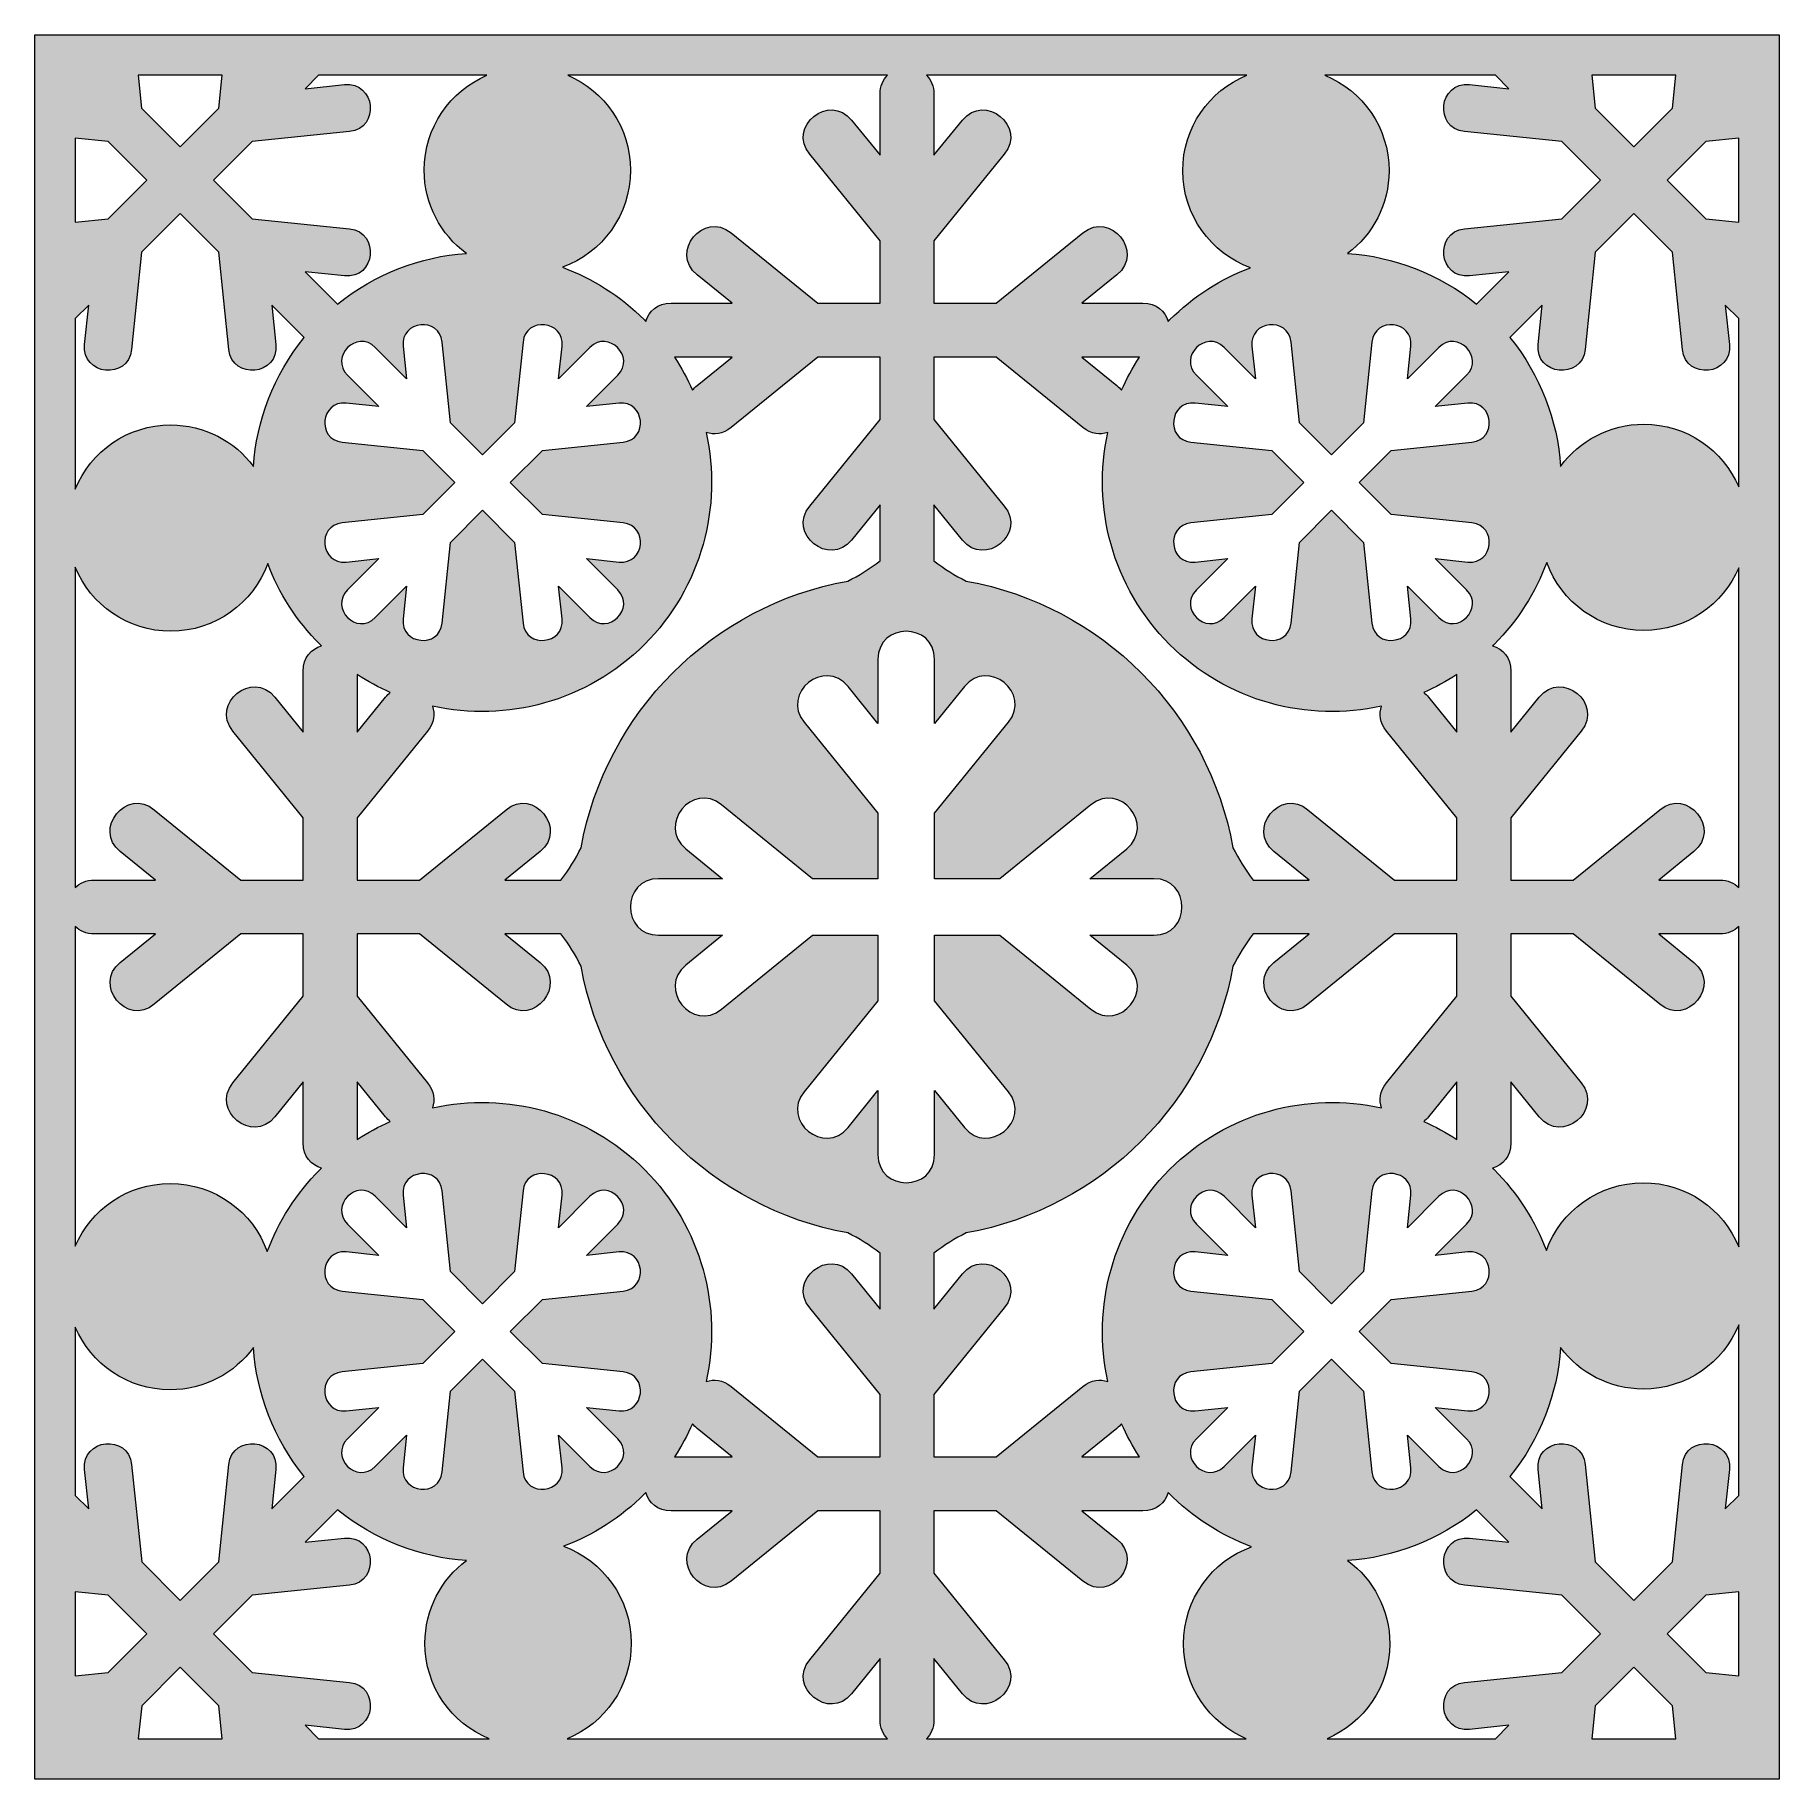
# Model space of a CAD drawing. Header units: inches. Extents: x 0 to 6, y -6 to 0.
import ezdxf

# ---------------------------------------------------------------- set-up
doc = ezdxf.new("R2010")
doc.units = ezdxf.units.IN
doc.header["$MEASUREMENT"] = 0
doc.layers.add('5-2 - Coasters Laser Cut', color=7, linetype='Continuous', lineweight=0)

msp = doc.modelspace()

# ---------------------------------------------------------------- hatches: boundary and pattern name
at = {"layer": '5-2 - Coasters Laser Cut', "true_color": 0x1d1d1b, "transparency": 33554687}
h = msp.add_hatch(color=250, dxfattribs=at)
h.dxf.hatch_style = 2
edge = h.paths.add_edge_path()
edge.add_spline(control_points=[(5.7475, -0.6327), (5.7475, -0.6327), (5.6148, -0.5), (5.6148, -0.5), (5.6148, -0.5), (5.7475, -0.3673), (5.7475, -0.3673), (5.7475, -0.3673), (5.8611, -0.3555), (5.8611, -0.3555), (5.8611, -0.3555), (5.8611, -0.6444), (5.8611, -0.6444), (5.8611, -0.6444), (5.7475, -0.6327), (5.7475, -0.6327)], knot_values=[0, 0, 0, 0, 1, 1, 1, 2, 2, 2, 3, 3, 3, 4, 4, 4, 5, 5, 5, 5], degree=3, periodic=0)
edge = h.paths.add_edge_path()
edge.add_spline(control_points=[(5.8611, -1.5551), (5.807, -1.4282), (5.6812, -1.3392), (5.5345, -1.3392), (5.4171, -1.3392), (5.313, -1.3963), (5.2484, -1.4842), (5.2375, -1.3261), (5.1795, -1.1707), (5.0738, -1.041), (5.0738, -1.041), (5.1852, -0.9296), (5.1852, -0.9296), (5.1852, -0.9296), (5.171, -1.065), (5.171, -1.065), (5.1599, -1.1714), (5.3214, -1.1886), (5.3327, -1.0818), (5.3327, -1.0818), (5.3673, -0.7475), (5.3673, -0.7475), (5.3673, -0.7475), (5.5, -0.6148), (5.5, -0.6148), (5.5, -0.6148), (5.6327, -0.7475), (5.6327, -0.7475), (5.6327, -0.7475), (5.6673, -1.0818), (5.6673, -1.0818), (5.6786, -1.1886), (5.8401, -1.1714), (5.829, -1.065), (5.829, -1.065), (5.8148, -0.9296), (5.8148, -0.9296), (5.8148, -0.9296), (5.8611, -0.9759), (5.8611, -0.9759), (5.8611, -0.9759), (5.8611, -1.5551), (5.8611, -1.5551)], knot_values=[0, 0, 0, 0, 1, 1, 1, 2, 2, 2, 3, 3, 3, 4, 4, 4, 5, 5, 5, 6, 6, 6, 7, 7, 7, 8, 8, 8, 9, 9, 9, 10, 10, 10, 11, 11, 11, 12, 12, 12, 13, 13, 13, 14, 14, 14, 14], degree=3, periodic=0)
edge = h.paths.add_edge_path()
edge.add_spline(control_points=[(5.8149, -5.0703), (5.8149, -5.0703), (5.8291, -4.935), (5.8291, -4.935), (5.8401, -4.8286), (5.6787, -4.8114), (5.6673, -4.9182), (5.6673, -4.9182), (5.6327, -5.2525), (5.6327, -5.2525), (5.6327, -5.2525), (5.5, -5.3852), (5.5, -5.3852), (5.5, -5.3852), (5.3673, -5.2525), (5.3673, -5.2525), (5.3673, -5.2525), (5.3327, -4.9182), (5.3327, -4.9182), (5.3214, -4.8114), (5.1599, -4.8286), (5.171, -4.935), (5.171, -4.935), (5.1852, -5.0703), (5.1852, -5.0703), (5.1852, -5.0703), (5.0738, -4.9589), (5.0738, -4.9589), (5.1795, -4.8292), (5.2375, -4.6738), (5.2484, -4.5157), (5.3131, -4.6022), (5.4164, -4.6582), (5.5327, -4.6582), (5.6811, -4.6582), (5.8081, -4.5671), (5.8611, -4.4378), (5.8611, -4.4378), (5.8611, -5.0241), (5.8611, -5.0241), (5.8611, -5.0241), (5.8149, -5.0703), (5.8149, -5.0703)], knot_values=[0, 0, 0, 0, 1, 1, 1, 2, 2, 2, 3, 3, 3, 4, 4, 4, 5, 5, 5, 6, 6, 6, 7, 7, 7, 8, 8, 8, 9, 9, 9, 10, 10, 10, 11, 11, 11, 12, 12, 12, 13, 13, 13, 14, 14, 14, 14], degree=3, periodic=0)
edge = h.paths.add_edge_path()
edge.add_spline(control_points=[(5.7475, -5.6327), (5.7475, -5.6327), (5.6148, -5.5), (5.6148, -5.5), (5.6148, -5.5), (5.7475, -5.3673), (5.7475, -5.3673), (5.7475, -5.3673), (5.8611, -5.3555), (5.8611, -5.3555), (5.8611, -5.3555), (5.8611, -5.6444), (5.8611, -5.6444), (5.8611, -5.6444), (5.7475, -5.6327), (5.7475, -5.6327)], knot_values=[0, 0, 0, 0, 1, 1, 1, 2, 2, 2, 3, 3, 3, 4, 4, 4, 5, 5, 5, 5], degree=3, periodic=0)
edge = h.paths.add_edge_path()
edge.add_spline(control_points=[(5.3673, -5.7475), (5.3673, -5.7475), (5.5, -5.6148), (5.5, -5.6148), (5.5, -5.6148), (5.6327, -5.7475), (5.6327, -5.7475), (5.6327, -5.7475), (5.6445, -5.8611), (5.6445, -5.8611), (5.6445, -5.8611), (5.3556, -5.8611), (5.3556, -5.8611), (5.3556, -5.8611), (5.3673, -5.7475), (5.3673, -5.7475)], knot_values=[0, 0, 0, 0, 1, 1, 1, 2, 2, 2, 3, 3, 3, 4, 4, 4, 5, 5, 5, 5], degree=3, periodic=0)
edge = h.paths.add_edge_path()
edge.add_spline(control_points=[(4.6608, -5.5345), (4.6608, -5.417), (4.6037, -5.3129), (4.5157, -5.2483), (4.6738, -5.2375), (4.8293, -5.1794), (4.959, -5.0737), (4.959, -5.0737), (5.0704, -5.1851), (5.0704, -5.1851), (5.0704, -5.1851), (4.935, -5.1709), (4.935, -5.1709), (4.8286, -5.1599), (4.8115, -5.3213), (4.9183, -5.3327), (4.9183, -5.3327), (5.2525, -5.3673), (5.2525, -5.3673), (5.2525, -5.3673), (5.3852, -5.5), (5.3852, -5.5), (5.3852, -5.5), (5.2525, -5.6327), (5.2525, -5.6327), (5.2525, -5.6327), (4.9183, -5.6673), (4.9183, -5.6673), (4.8114, -5.6786), (4.8286, -5.8401), (4.935, -5.829), (4.935, -5.829), (5.0704, -5.8148), (5.0704, -5.8148), (5.0704, -5.8148), (5.0241, -5.8611), (5.0241, -5.8611), (5.0241, -5.8611), (4.4448, -5.8611), (4.4448, -5.8611), (4.5718, -5.8071), (4.6608, -5.6812), (4.6608, -5.5345)], knot_values=[0, 0, 0, 0, 1, 1, 1, 2, 2, 2, 3, 3, 3, 4, 4, 4, 5, 5, 5, 6, 6, 6, 7, 7, 7, 8, 8, 8, 9, 9, 9, 10, 10, 10, 11, 11, 11, 12, 12, 12, 13, 13, 13, 14, 14, 14, 14], degree=3, periodic=0)
edge = h.paths.add_edge_path()
edge.add_spline(control_points=[(3.0928, -5.7954), (3.0928, -5.7954), (3.0928, -5.5856), (3.0928, -5.5856), (3.0928, -5.5856), (3.1906, -5.7064), (3.1906, -5.7064), (3.2676, -5.8013), (3.4119, -5.6848), (3.3348, -5.5893), (3.3348, -5.5893), (3.0928, -5.2914), (3.0928, -5.2914), (3.0928, -5.2914), (3.0928, -5.077), (3.0928, -5.077), (3.0928, -5.077), (3.3072, -5.077), (3.3072, -5.077), (3.3072, -5.077), (3.6051, -5.3191), (3.6051, -5.3191), (3.7005, -5.3962), (3.817, -5.2519), (3.7222, -5.1749), (3.7222, -5.1749), (3.6014, -5.077), (3.6014, -5.077), (3.6014, -5.077), (3.8112, -5.077), (3.8112, -5.077), (3.8591, -5.077), (3.8882, -5.0488), (3.8987, -5.0145), (3.9819, -5.099), (4.0791, -5.161), (4.1856, -5.2006), (4.0489, -5.2499), (3.9511, -5.3808), (3.9511, -5.5345), (3.9511, -5.6812), (4.0402, -5.8071), (4.1671, -5.8611), (4.1671, -5.8611), (3.0673, -5.8611), (3.0673, -5.8611), (3.0827, -5.8458), (3.0928, -5.824), (3.0928, -5.7954)], knot_values=[0, 0, 0, 0, 1, 1, 1, 2, 2, 2, 3, 3, 3, 4, 4, 4, 5, 5, 5, 6, 6, 6, 7, 7, 7, 8, 8, 8, 9, 9, 9, 10, 10, 10, 11, 11, 11, 12, 12, 12, 13, 13, 13, 14, 14, 14, 15, 15, 15, 16, 16, 16, 16], degree=3, periodic=0)
edge = h.paths.add_edge_path()
edge.add_spline(control_points=[(1.8182, -5.1992), (1.9198, -5.1608), (2.0151, -5.101), (2.0969, -5.0192), (2.0984, -5.0177), (2.0998, -5.016), (2.1014, -5.0145), (2.1119, -5.0488), (2.1411, -5.077), (2.1889, -5.077), (2.1889, -5.077), (2.3987, -5.077), (2.3987, -5.077), (2.3987, -5.077), (2.2779, -5.1749), (2.2779, -5.1749), (2.1831, -5.2519), (2.2996, -5.3962), (2.395, -5.3191), (2.395, -5.3191), (2.693, -5.077), (2.693, -5.077), (2.693, -5.077), (2.9073, -5.077), (2.9073, -5.077), (2.9073, -5.077), (2.9073, -5.2914), (2.9073, -5.2914), (2.9073, -5.2914), (2.6653, -5.5893), (2.6653, -5.5893), (2.5882, -5.6847), (2.7324, -5.8013), (2.8095, -5.7064), (2.8095, -5.7064), (2.9073, -5.5856), (2.9073, -5.5856), (2.9073, -5.5856), (2.9073, -5.7954), (2.9073, -5.7954), (2.9073, -5.824), (2.9174, -5.8458), (2.9328, -5.8611), (2.9328, -5.8611), (1.831, -5.8611), (1.831, -5.8611), (1.9604, -5.8081), (2.0515, -5.6811), (2.0515, -5.5327), (2.0515, -5.3794), (1.9543, -5.2488), (1.8182, -5.1992)], knot_values=[0, 0, 0, 0, 1, 1, 1, 2, 2, 2, 3, 3, 3, 4, 4, 4, 5, 5, 5, 6, 6, 6, 7, 7, 7, 8, 8, 8, 9, 9, 9, 10, 10, 10, 11, 11, 11, 12, 12, 12, 13, 13, 13, 14, 14, 14, 15, 15, 15, 16, 16, 16, 17, 17, 17, 17], degree=3, periodic=0)
edge = h.paths.add_edge_path()
edge.add_spline(control_points=[(0.9297, -5.8148), (0.9297, -5.8148), (1.065, -5.829), (1.065, -5.829), (1.1714, -5.8401), (1.1886, -5.6786), (1.0818, -5.6673), (1.0818, -5.6673), (0.7476, -5.6327), (0.7476, -5.6327), (0.7476, -5.6327), (0.6149, -5.5), (0.6149, -5.5), (0.6149, -5.5), (0.7476, -5.3673), (0.7476, -5.3673), (0.7476, -5.3673), (1.0818, -5.3327), (1.0818, -5.3327), (1.1886, -5.3214), (1.1714, -5.1599), (1.065, -5.171), (1.065, -5.171), (0.9297, -5.1852), (0.9297, -5.1852), (0.9297, -5.1852), (1.0412, -5.0737), (1.0412, -5.0737), (1.1709, -5.1794), (1.3263, -5.2374), (1.4844, -5.2483), (1.3979, -5.313), (1.3418, -5.4163), (1.3418, -5.5327), (1.3418, -5.6811), (1.433, -5.8081), (1.5623, -5.8611), (1.5623, -5.8611), (0.976, -5.8611), (0.976, -5.8611), (0.976, -5.8611), (0.9297, -5.8148), (0.9297, -5.8148)], knot_values=[0, 0, 0, 0, 1, 1, 1, 2, 2, 2, 3, 3, 3, 4, 4, 4, 5, 5, 5, 6, 6, 6, 7, 7, 7, 8, 8, 8, 9, 9, 9, 10, 10, 10, 11, 11, 11, 12, 12, 12, 13, 13, 13, 14, 14, 14, 14], degree=3, periodic=0)
edge = h.paths.add_edge_path()
edge.add_spline(control_points=[(0.3674, -5.7475), (0.3674, -5.7475), (0.5001, -5.6148), (0.5001, -5.6148), (0.5001, -5.6148), (0.6327, -5.7475), (0.6327, -5.7475), (0.6327, -5.7475), (0.6445, -5.8611), (0.6445, -5.8611), (0.6445, -5.8611), (0.3556, -5.8611), (0.3556, -5.8611), (0.3556, -5.8611), (0.3674, -5.7475), (0.3674, -5.7475)], knot_values=[0, 0, 0, 0, 1, 1, 1, 2, 2, 2, 3, 3, 3, 4, 4, 4, 5, 5, 5, 5], degree=3, periodic=0)
edge = h.paths.add_edge_path()
edge.add_spline(control_points=[(0.2525, -5.3673), (0.2525, -5.3673), (0.3852, -5.5), (0.3852, -5.5), (0.3852, -5.5), (0.2525, -5.6327), (0.2525, -5.6327), (0.2525, -5.6327), (0.1389, -5.6445), (0.1389, -5.6445), (0.1389, -5.6445), (0.1389, -5.3555), (0.1389, -5.3555), (0.1389, -5.3555), (0.2525, -5.3673), (0.2525, -5.3673)], knot_values=[0, 0, 0, 0, 1, 1, 1, 2, 2, 2, 3, 3, 3, 4, 4, 4, 5, 5, 5, 5], degree=3, periodic=0)
edge = h.paths.add_edge_path()
edge.add_spline(control_points=[(0.1389, -4.4448), (0.1929, -4.5717), (0.3188, -4.6608), (0.4655, -4.6608), (0.583, -4.6608), (0.6872, -4.6036), (0.7518, -4.5156), (0.7626, -4.6737), (0.8207, -4.8292), (0.9263, -4.9589), (0.9263, -4.9589), (0.8149, -5.0704), (0.8149, -5.0704), (0.8149, -5.0704), (0.8291, -4.935), (0.8291, -4.935), (0.8401, -4.8286), (0.6787, -4.8114), (0.6673, -4.9182), (0.6673, -4.9182), (0.6327, -5.2525), (0.6327, -5.2525), (0.6327, -5.2525), (0.5001, -5.3852), (0.5001, -5.3852), (0.5001, -5.3852), (0.3674, -5.2525), (0.3674, -5.2525), (0.3674, -5.2525), (0.3328, -4.9182), (0.3328, -4.9182), (0.3214, -4.8114), (0.16, -4.8286), (0.171, -4.935), (0.171, -4.935), (0.1852, -5.0704), (0.1852, -5.0704), (0.1852, -5.0704), (0.1389, -5.024), (0.1389, -5.024), (0.1389, -5.024), (0.1389, -4.4448), (0.1389, -4.4448)], knot_values=[0, 0, 0, 0, 1, 1, 1, 2, 2, 2, 3, 3, 3, 4, 4, 4, 5, 5, 5, 6, 6, 6, 7, 7, 7, 8, 8, 8, 9, 9, 9, 10, 10, 10, 11, 11, 11, 12, 12, 12, 13, 13, 13, 14, 14, 14, 14], degree=3, periodic=0)
edge = h.paths.add_edge_path()
edge.add_spline(control_points=[(0.1852, -0.9297), (0.1852, -0.9297), (0.171, -1.065), (0.171, -1.065), (0.1599, -1.1714), (0.3214, -1.1886), (0.3327, -1.0818), (0.3327, -1.0818), (0.3673, -0.7475), (0.3673, -0.7475), (0.3673, -0.7475), (0.5, -0.6148), (0.5, -0.6148), (0.5, -0.6148), (0.6327, -0.7475), (0.6327, -0.7475), (0.6327, -0.7475), (0.6673, -1.0818), (0.6673, -1.0818), (0.6787, -1.1886), (0.8401, -1.1714), (0.8291, -1.065), (0.8291, -1.065), (0.8149, -0.9297), (0.8149, -0.9297), (0.8149, -0.9297), (0.9263, -1.0411), (0.9263, -1.0411), (0.8206, -1.1708), (0.7626, -1.3263), (0.7518, -1.4844), (0.6871, -1.3979), (0.5838, -1.3418), (0.4673, -1.3418), (0.3189, -1.3418), (0.1918, -1.433), (0.1389, -1.5623), (0.1389, -1.5623), (0.1389, -0.976), (0.1389, -0.976), (0.1389, -0.976), (0.1852, -0.9297), (0.1852, -0.9297)], knot_values=[0, 0, 0, 0, 1, 1, 1, 2, 2, 2, 3, 3, 3, 4, 4, 4, 5, 5, 5, 6, 6, 6, 7, 7, 7, 8, 8, 8, 9, 9, 9, 10, 10, 10, 11, 11, 11, 12, 12, 12, 13, 13, 13, 14, 14, 14, 14], degree=3, periodic=0)
edge = h.paths.add_edge_path()
edge.add_spline(control_points=[(0.2525, -0.3673), (0.2525, -0.3673), (0.3852, -0.5), (0.3852, -0.5), (0.3852, -0.5), (0.2525, -0.6327), (0.2525, -0.6327), (0.2525, -0.6327), (0.1389, -0.6445), (0.1389, -0.6445), (0.1389, -0.6445), (0.1389, -0.3556), (0.1389, -0.3556), (0.1389, -0.3556), (0.2525, -0.3673), (0.2525, -0.3673)], knot_values=[0, 0, 0, 0, 1, 1, 1, 2, 2, 2, 3, 3, 3, 4, 4, 4, 5, 5, 5, 5], degree=3, periodic=0)
edge = h.paths.add_edge_path()
edge.add_spline(control_points=[(0.6327, -0.2525), (0.6327, -0.2525), (0.5, -0.3852), (0.5, -0.3852), (0.5, -0.3852), (0.3673, -0.2525), (0.3673, -0.2525), (0.3673, -0.2525), (0.3556, -0.1389), (0.3556, -0.1389), (0.3556, -0.1389), (0.6445, -0.1389), (0.6445, -0.1389), (0.6445, -0.1389), (0.6327, -0.2525), (0.6327, -0.2525)], knot_values=[0, 0, 0, 0, 1, 1, 1, 2, 2, 2, 3, 3, 3, 4, 4, 4, 5, 5, 5, 5], degree=3, periodic=0)
edge = h.paths.add_edge_path()
edge.add_spline(control_points=[(0.923, -2.1888), (0.923, -2.1888), (0.923, -2.3987), (0.923, -2.3987), (0.923, -2.3987), (0.8251, -2.2779), (0.8251, -2.2779), (0.7481, -2.183), (0.6038, -2.2995), (0.6809, -2.395), (0.6809, -2.395), (0.923, -2.6929), (0.923, -2.6929), (0.923, -2.6929), (0.923, -2.9072), (0.923, -2.9072), (0.923, -2.9072), (0.7086, -2.9072), (0.7086, -2.9072), (0.7086, -2.9072), (0.4107, -2.6652), (0.4107, -2.6652), (0.3153, -2.5881), (0.1987, -2.7324), (0.2936, -2.8094), (0.2936, -2.8094), (0.4144, -2.9072), (0.4144, -2.9072), (0.4144, -2.9072), (0.2046, -2.9072), (0.2046, -2.9072), (0.176, -2.9072), (0.1542, -2.9174), (0.1389, -2.9328), (0.1389, -2.9328), (0.1389, -1.8309), (0.1389, -1.8309), (0.1918, -1.9603), (0.3189, -2.0515), (0.4673, -2.0515), (0.6207, -2.0515), (0.7512, -1.9543), (0.8008, -1.8181), (0.8392, -1.9197), (0.8991, -2.015), (0.9808, -2.0968), (0.9824, -2.0983), (0.984, -2.0998), (0.9856, -2.1013), (0.9512, -2.1118), (0.923, -2.141), (0.923, -2.1888)], knot_values=[0, 0, 0, 0, 1, 1, 1, 2, 2, 2, 3, 3, 3, 4, 4, 4, 5, 5, 5, 6, 6, 6, 7, 7, 7, 8, 8, 8, 9, 9, 9, 10, 10, 10, 11, 11, 11, 12, 12, 12, 13, 13, 13, 14, 14, 14, 15, 15, 15, 16, 16, 16, 17, 17, 17, 17], degree=3, periodic=0)
edge = h.paths.add_edge_path()
edge.add_spline(control_points=[(0.1389, -3.0672), (0.1542, -3.0826), (0.176, -3.0927), (0.2046, -3.0927), (0.2046, -3.0927), (0.4144, -3.0927), (0.4144, -3.0927), (0.4144, -3.0927), (0.2936, -3.1906), (0.2936, -3.1906), (0.1988, -3.2676), (0.3153, -3.4119), (0.4107, -3.3348), (0.4107, -3.3348), (0.7086, -3.0927), (0.7086, -3.0927), (0.7086, -3.0927), (0.923, -3.0927), (0.923, -3.0927), (0.923, -3.0927), (0.923, -3.3071), (0.923, -3.3071), (0.923, -3.3071), (0.6809, -3.605), (0.6809, -3.605), (0.6038, -3.7004), (0.7481, -3.817), (0.8251, -3.7221), (0.8251, -3.7221), (0.923, -3.6013), (0.923, -3.6013), (0.923, -3.6013), (0.923, -3.8111), (0.923, -3.8111), (0.923, -3.859), (0.9512, -3.8881), (0.9856, -3.8986), (0.984, -3.9002), (0.9824, -3.9016), (0.9808, -3.9032), (0.898, -3.986), (0.8377, -4.0826), (0.7994, -4.1856), (0.7501, -4.0489), (0.6192, -3.9511), (0.4655, -3.9511), (0.3188, -3.9511), (0.1929, -4.0402), (0.1389, -4.1671), (0.1389, -4.1671), (0.1389, -3.0672), (0.1389, -3.0672)], knot_values=[0, 0, 0, 0, 1, 1, 1, 2, 2, 2, 3, 3, 3, 4, 4, 4, 5, 5, 5, 6, 6, 6, 7, 7, 7, 8, 8, 8, 9, 9, 9, 10, 10, 10, 11, 11, 11, 12, 12, 12, 13, 13, 13, 14, 14, 14, 15, 15, 15, 16, 16, 16, 17, 17, 17, 17], degree=3, periodic=0)
edge = h.paths.add_edge_path()
edge.add_spline(control_points=[(1.3392, -0.4655), (1.3392, -0.583), (1.3964, -0.6871), (1.4843, -0.7517), (1.3262, -0.7625), (1.1708, -0.8206), (1.0411, -0.9263), (1.0411, -0.9263), (0.9297, -0.8149), (0.9297, -0.8149), (0.9297, -0.8149), (1.065, -0.8291), (1.065, -0.8291), (1.1715, -0.8401), (1.1886, -0.6787), (1.0818, -0.6673), (1.0818, -0.6673), (0.7475, -0.6327), (0.7475, -0.6327), (0.7475, -0.6327), (0.6148, -0.5), (0.6148, -0.5), (0.6148, -0.5), (0.7475, -0.3673), (0.7475, -0.3673), (0.7475, -0.3673), (1.0818, -0.3327), (1.0818, -0.3327), (1.1886, -0.3214), (1.1714, -0.1599), (1.065, -0.171), (1.065, -0.171), (0.9297, -0.1852), (0.9297, -0.1852), (0.9297, -0.1852), (0.976, -0.1389), (0.976, -0.1389), (0.976, -0.1389), (1.5552, -0.1389), (1.5552, -0.1389), (1.4283, -0.1929), (1.3392, -0.3188), (1.3392, -0.4655)], knot_values=[0, 0, 0, 0, 1, 1, 1, 2, 2, 2, 3, 3, 3, 4, 4, 4, 5, 5, 5, 6, 6, 6, 7, 7, 7, 8, 8, 8, 9, 9, 9, 10, 10, 10, 11, 11, 11, 12, 12, 12, 13, 13, 13, 14, 14, 14, 14], degree=3, periodic=0)
edge = h.paths.add_edge_path()
edge.add_spline(control_points=[(2.9073, -0.2045), (2.9073, -0.2045), (2.9073, -0.4143), (2.9073, -0.4143), (2.9073, -0.4143), (2.8095, -0.2935), (2.8095, -0.2935), (2.7325, -0.1987), (2.5882, -0.3152), (2.6653, -0.4106), (2.6653, -0.4106), (2.9073, -0.7086), (2.9073, -0.7086), (2.9073, -0.7086), (2.9073, -0.9229), (2.9073, -0.9229), (2.9073, -0.9229), (2.693, -0.9229), (2.693, -0.9229), (2.693, -0.9229), (2.395, -0.6809), (2.395, -0.6809), (2.2996, -0.6038), (2.1831, -0.7481), (2.2779, -0.8251), (2.2779, -0.8251), (2.3987, -0.9229), (2.3987, -0.9229), (2.3987, -0.9229), (2.1889, -0.9229), (2.1889, -0.9229), (2.1411, -0.9229), (2.112, -0.9511), (2.1014, -0.9855), (2.0999, -0.9839), (2.0984, -0.9823), (2.0969, -0.9807), (2.0141, -0.8979), (1.9175, -0.8376), (1.8146, -0.7993), (1.9512, -0.75), (2.0489, -0.6192), (2.0489, -0.4655), (2.0489, -0.3188), (1.9599, -0.1929), (1.833, -0.1389), (1.833, -0.1389), (2.9328, -0.1389), (2.9328, -0.1389), (2.9174, -0.1542), (2.9073, -0.176), (2.9073, -0.2045)], knot_values=[0, 0, 0, 0, 1, 1, 1, 2, 2, 2, 3, 3, 3, 4, 4, 4, 5, 5, 5, 6, 6, 6, 7, 7, 7, 8, 8, 8, 9, 9, 9, 10, 10, 10, 11, 11, 11, 12, 12, 12, 13, 13, 13, 14, 14, 14, 15, 15, 15, 16, 16, 16, 17, 17, 17, 17], degree=3, periodic=0)
edge = h.paths.add_edge_path()
edge.add_spline(control_points=[(4.1818, -0.8008), (4.0803, -0.8392), (3.985, -0.899), (3.9033, -0.9807), (3.9017, -0.9823), (3.9003, -0.984), (3.8987, -0.9855), (3.8882, -0.9511), (3.8591, -0.9229), (3.8112, -0.9229), (3.8112, -0.9229), (3.6014, -0.9229), (3.6014, -0.9229), (3.6014, -0.9229), (3.7222, -0.8251), (3.7222, -0.8251), (3.817, -0.7481), (3.7005, -0.6038), (3.6051, -0.6809), (3.6051, -0.6809), (3.3072, -0.9229), (3.3072, -0.9229), (3.3072, -0.9229), (3.0928, -0.9229), (3.0928, -0.9229), (3.0928, -0.9229), (3.0928, -0.7086), (3.0928, -0.7086), (3.0928, -0.7086), (3.3348, -0.4106), (3.3348, -0.4106), (3.4119, -0.3152), (3.2677, -0.1986), (3.1906, -0.2935), (3.1906, -0.2935), (3.0928, -0.4143), (3.0928, -0.4143), (3.0928, -0.4143), (3.0928, -0.2045), (3.0928, -0.2045), (3.0928, -0.176), (3.0827, -0.1542), (3.0673, -0.1389), (3.0673, -0.1389), (4.169, -0.1389), (4.169, -0.1389), (4.0397, -0.1919), (3.9485, -0.3189), (3.9485, -0.4673), (3.9485, -0.6206), (4.0457, -0.7512), (4.1818, -0.8008)], knot_values=[0, 0, 0, 0, 1, 1, 1, 2, 2, 2, 3, 3, 3, 4, 4, 4, 5, 5, 5, 6, 6, 6, 7, 7, 7, 8, 8, 8, 9, 9, 9, 10, 10, 10, 11, 11, 11, 12, 12, 12, 13, 13, 13, 14, 14, 14, 15, 15, 15, 16, 16, 16, 17, 17, 17, 17], degree=3, periodic=0)
edge = h.paths.add_edge_path()
edge.add_spline(control_points=[(4.8916, -3.6013), (4.8916, -3.6013), (4.8916, -3.7996), (4.8916, -3.7996), (4.855, -3.7758), (4.8168, -3.7554), (4.7776, -3.7382), (4.7832, -3.7337), (4.7887, -3.7284), (4.7938, -3.7221), (4.7938, -3.7221), (4.8916, -3.6013), (4.8916, -3.6013)], knot_values=[0, 0, 0, 0, 1, 1, 1, 2, 2, 2, 3, 3, 3, 4, 4, 4, 4], degree=3, periodic=0)
edge = h.paths.add_edge_path()
edge.add_spline(control_points=[(4.7776, -2.2617), (4.8169, -2.2446), (4.855, -2.2242), (4.8916, -2.2004), (4.8916, -2.2004), (4.8916, -2.3987), (4.8916, -2.3987), (4.8916, -2.3987), (4.7938, -2.2779), (4.7938, -2.2779), (4.7887, -2.2716), (4.7833, -2.2662), (4.7776, -2.2617)], knot_values=[0, 0, 0, 0, 1, 1, 1, 2, 2, 2, 3, 3, 3, 4, 4, 4, 4], degree=3, periodic=0)
edge = h.paths.add_edge_path()
edge.add_spline(control_points=[(3.6014, -1.1084), (3.6014, -1.1084), (3.7998, -1.1084), (3.7998, -1.1084), (3.7759, -1.145), (3.7555, -1.1832), (3.7383, -1.2225), (3.7338, -1.2168), (3.7285, -1.2114), (3.7222, -1.2062), (3.7222, -1.2062), (3.6014, -1.1084), (3.6014, -1.1084)], knot_values=[0, 0, 0, 0, 1, 1, 1, 2, 2, 2, 3, 3, 3, 4, 4, 4, 4], degree=3, periodic=0)
edge = h.paths.add_edge_path()
edge.add_spline(control_points=[(3.3348, -1.6207), (3.3348, -1.6207), (3.0928, -1.3228), (3.0928, -1.3228), (3.0928, -1.3228), (3.0928, -1.1084), (3.0928, -1.1084), (3.0928, -1.1084), (3.3072, -1.1084), (3.3072, -1.1084), (3.3072, -1.1084), (3.6051, -1.3504), (3.6051, -1.3504), (3.634, -1.3738), (3.6648, -1.3768), (3.6911, -1.3675), (3.6348, -1.622), (3.7054, -1.8988), (3.9033, -2.0968), (4.1012, -2.2947), (4.3781, -2.3653), (4.6325, -2.309), (4.6233, -2.3353), (4.6263, -2.3661), (4.6496, -2.395), (4.6496, -2.395), (4.8916, -2.6929), (4.8916, -2.6929), (4.8916, -2.6929), (4.8916, -2.9072), (4.8916, -2.9072), (4.8916, -2.9072), (4.6773, -2.9072), (4.6773, -2.9072), (4.6773, -2.9072), (4.3793, -2.6652), (4.3793, -2.6652), (4.2839, -2.5881), (4.1674, -2.7324), (4.2623, -2.8094), (4.2623, -2.8094), (4.3831, -2.9072), (4.3831, -2.9072), (4.3831, -2.9072), (4.1911, -2.9072), (4.1911, -2.9072), (4.163, -2.8716), (4.1406, -2.8355), (4.1213, -2.7959), (4.037, -2.3301), (3.6699, -1.963), (3.204, -1.8787), (3.165, -1.8596), (3.1289, -1.8374), (3.0928, -1.809), (3.0928, -1.809), (3.0928, -1.617), (3.0928, -1.617), (3.0928, -1.617), (3.1906, -1.7378), (3.1906, -1.7378), (3.2677, -1.8327), (3.4119, -1.7161), (3.3348, -1.6207)], knot_values=[0, 0, 0, 0, 1, 1, 1, 2, 2, 2, 3, 3, 3, 4, 4, 4, 5, 5, 5, 6, 6, 6, 7, 7, 7, 8, 8, 8, 9, 9, 9, 10, 10, 10, 11, 11, 11, 12, 12, 12, 13, 13, 13, 14, 14, 14, 15, 15, 15, 16, 16, 16, 17, 17, 17, 18, 18, 18, 19, 19, 19, 20, 20, 20, 21, 21, 21, 21], degree=3, periodic=0)
edge = h.paths.add_edge_path()
edge.add_spline(control_points=[(2.9, -3.8517), (2.9, -3.8517), (2.9, -3.6314), (2.9, -3.6314), (2.9, -3.6314), (2.7973, -3.7582), (2.7973, -3.7582), (2.7164, -3.8579), (2.5649, -3.7355), (2.6458, -3.6353), (2.6458, -3.6353), (2.9, -3.3224), (2.9, -3.3224), (2.9, -3.3224), (2.9, -3.0973), (2.9, -3.0973), (2.9, -3.0973), (2.6749, -3.0973), (2.6749, -3.0973), (2.6749, -3.0973), (2.3621, -3.3515), (2.3621, -3.3515), (2.2619, -3.4325), (2.1394, -3.281), (2.2391, -3.2001), (2.2391, -3.2001), (2.3659, -3.0973), (2.3659, -3.0973), (2.3659, -3.0973), (2.1456, -3.0973), (2.1456, -3.0973), (2.0167, -3.0973), (2.0167, -2.9026), (2.1456, -2.9026), (2.1456, -2.9026), (2.3659, -2.9026), (2.3659, -2.9026), (2.3659, -2.9026), (2.2391, -2.7998), (2.2391, -2.7998), (2.1395, -2.719), (2.2618, -2.5674), (2.3621, -2.6484), (2.3621, -2.6484), (2.6749, -2.9026), (2.6749, -2.9026), (2.6749, -2.9026), (2.9, -2.9026), (2.9, -2.9026), (2.9, -2.9026), (2.9, -2.6775), (2.9, -2.6775), (2.9, -2.6775), (2.6458, -2.3646), (2.6458, -2.3646), (2.5649, -2.2644), (2.7164, -2.142), (2.7973, -2.2417), (2.7973, -2.2417), (2.9, -2.3685), (2.9, -2.3685), (2.9, -2.3685), (2.9, -2.1482), (2.9, -2.1482), (2.9, -2.0192), (3.0948, -2.0193), (3.0948, -2.1482), (3.0948, -2.1482), (3.0948, -2.3685), (3.0948, -2.3685), (3.0948, -2.3685), (3.1975, -2.2417), (3.1975, -2.2417), (3.2784, -2.142), (3.4299, -2.2644), (3.349, -2.3646), (3.349, -2.3646), (3.0948, -2.6775), (3.0948, -2.6775), (3.0948, -2.6775), (3.0948, -2.9026), (3.0948, -2.9026), (3.0948, -2.9026), (3.3199, -2.9026), (3.3199, -2.9026), (3.3199, -2.9026), (3.6327, -2.6484), (3.6327, -2.6484), (3.733, -2.5674), (3.8553, -2.719), (3.7557, -2.7998), (3.7557, -2.7998), (3.6288, -2.9026), (3.6288, -2.9026), (3.6288, -2.9026), (3.8492, -2.9026), (3.8492, -2.9026), (3.9781, -2.9026), (3.9781, -3.0973), (3.8492, -3.0973), (3.8492, -3.0973), (3.6288, -3.0973), (3.6288, -3.0973), (3.6288, -3.0973), (3.7557, -3.2001), (3.7557, -3.2001), (3.8553, -3.281), (3.7329, -3.4325), (3.6327, -3.3515), (3.6327, -3.3515), (3.3199, -3.0973), (3.3199, -3.0973), (3.3199, -3.0973), (3.0948, -3.0973), (3.0948, -3.0973), (3.0948, -3.0973), (3.0948, -3.3224), (3.0948, -3.3224), (3.0948, -3.3224), (3.349, -3.6353), (3.349, -3.6353), (3.4299, -3.7355), (3.2784, -3.8579), (3.1975, -3.7582), (3.1975, -3.7582), (3.0948, -3.6314), (3.0948, -3.6314), (3.0948, -3.6314), (3.0948, -3.8517), (3.0948, -3.8517), (3.0948, -3.9806), (2.9, -3.9807), (2.9, -3.8517)], knot_values=[0, 0, 0, 0, 1, 1, 1, 2, 2, 2, 3, 3, 3, 4, 4, 4, 5, 5, 5, 6, 6, 6, 7, 7, 7, 8, 8, 8, 9, 9, 9, 10, 10, 10, 11, 11, 11, 12, 12, 12, 13, 13, 13, 14, 14, 14, 15, 15, 15, 16, 16, 16, 17, 17, 17, 18, 18, 18, 19, 19, 19, 20, 20, 20, 21, 21, 21, 22, 22, 22, 23, 23, 23, 24, 24, 24, 25, 25, 25, 26, 26, 26, 27, 27, 27, 28, 28, 28, 29, 29, 29, 30, 30, 30, 31, 31, 31, 32, 32, 32, 33, 33, 33, 34, 34, 34, 35, 35, 35, 36, 36, 36, 37, 37, 37, 38, 38, 38, 39, 39, 39, 40, 40, 40, 41, 41, 41, 42, 42, 42, 43, 43, 43, 44, 44, 44, 44], degree=3, periodic=0)
edge = h.paths.add_edge_path()
edge.add_spline(control_points=[(1.1085, -3.6013), (1.1085, -3.6013), (1.2063, -3.7221), (1.2063, -3.7221), (1.2114, -3.7284), (1.2169, -3.7337), (1.2225, -3.7382), (1.1833, -3.7554), (1.1451, -3.7758), (1.1085, -3.7996), (1.1085, -3.7996), (1.1085, -3.6013), (1.1085, -3.6013)], knot_values=[0, 0, 0, 0, 1, 1, 1, 2, 2, 2, 3, 3, 3, 4, 4, 4, 4], degree=3, periodic=0)
edge = h.paths.add_edge_path()
edge.add_spline(control_points=[(1.1085, -2.3987), (1.1085, -2.3987), (1.1085, -2.2003), (1.1085, -2.2003), (1.1451, -2.2241), (1.1833, -2.2445), (1.2225, -2.2617), (1.2169, -2.2662), (1.2114, -2.2715), (1.2063, -2.2779), (1.2063, -2.2779), (1.1085, -2.3987), (1.1085, -2.3987)], knot_values=[0, 0, 0, 0, 1, 1, 1, 2, 2, 2, 3, 3, 3, 4, 4, 4, 4], degree=3, periodic=0)
edge = h.paths.add_edge_path()
edge.add_spline(control_points=[(2.2004, -1.1084), (2.2004, -1.1084), (2.3987, -1.1084), (2.3987, -1.1084), (2.3987, -1.1084), (2.2779, -1.2062), (2.2779, -1.2062), (2.2716, -1.2113), (2.2663, -1.2168), (2.2618, -1.2224), (2.2447, -1.1832), (2.2243, -1.145), (2.2004, -1.1084)], knot_values=[0, 0, 0, 0, 1, 1, 1, 2, 2, 2, 3, 3, 3, 4, 4, 4, 4], degree=3, periodic=0)
edge = h.paths.add_edge_path()
edge.add_spline(control_points=[(2.3091, -1.3675), (2.3354, -1.3767), (2.3662, -1.3738), (2.395, -1.3504), (2.395, -1.3504), (2.693, -1.1084), (2.693, -1.1084), (2.693, -1.1084), (2.9073, -1.1084), (2.9073, -1.1084), (2.9073, -1.1084), (2.9073, -1.3228), (2.9073, -1.3228), (2.9073, -1.3228), (2.6653, -1.6207), (2.6653, -1.6207), (2.5882, -1.7161), (2.7325, -1.8326), (2.8095, -1.7378), (2.8095, -1.7378), (2.9073, -1.617), (2.9073, -1.617), (2.9073, -1.617), (2.9073, -1.809), (2.9073, -1.809), (2.8714, -1.8373), (2.8354, -1.8595), (2.7961, -1.8787), (2.3302, -1.9629), (1.963, -2.3302), (1.8788, -2.7961), (1.8598, -2.8349), (1.8376, -2.871), (1.8091, -2.9072), (1.8091, -2.9072), (1.6171, -2.9072), (1.6171, -2.9072), (1.6171, -2.9072), (1.7378, -2.8094), (1.7378, -2.8094), (1.8328, -2.7324), (1.7162, -2.5881), (1.6208, -2.6652), (1.6208, -2.6652), (1.3228, -2.9072), (1.3228, -2.9072), (1.3228, -2.9072), (1.1085, -2.9072), (1.1085, -2.9072), (1.1085, -2.9072), (1.1085, -2.6929), (1.1085, -2.6929), (1.1085, -2.6929), (1.3505, -2.395), (1.3505, -2.395), (1.3739, -2.3661), (1.3768, -2.3353), (1.3676, -2.309), (1.6221, -2.3653), (1.8989, -2.2947), (2.0969, -2.0968), (2.2948, -1.8988), (2.3654, -1.622), (2.3091, -1.3675)], knot_values=[0, 0, 0, 0, 1, 1, 1, 2, 2, 2, 3, 3, 3, 4, 4, 4, 5, 5, 5, 6, 6, 6, 7, 7, 7, 8, 8, 8, 9, 9, 9, 10, 10, 10, 11, 11, 11, 12, 12, 12, 13, 13, 13, 14, 14, 14, 15, 15, 15, 16, 16, 16, 17, 17, 17, 18, 18, 18, 19, 19, 19, 20, 20, 20, 21, 21, 21, 21], degree=3, periodic=0)
edge = h.paths.add_edge_path()
edge.add_spline(control_points=[(1.3346, -1.4298), (1.3346, -1.4298), (1.057, -1.4011), (1.057, -1.4011), (0.9683, -1.3917), (0.9826, -1.2576), (1.0709, -1.2668), (1.0709, -1.2668), (1.1833, -1.2786), (1.1833, -1.2786), (1.1833, -1.2786), (1.0755, -1.1707), (1.0755, -1.1707), (1.0123, -1.1076), (1.1077, -1.0122), (1.1708, -1.0753), (1.1708, -1.0753), (1.2787, -1.1832), (1.2787, -1.1832), (1.2787, -1.1832), (1.2669, -1.0708), (1.2669, -1.0708), (1.2577, -0.9824), (1.3918, -0.9682), (1.4012, -1.0569), (1.4012, -1.0569), (1.4299, -1.3345), (1.4299, -1.3345), (1.4299, -1.3345), (1.5401, -1.4447), (1.5401, -1.4447), (1.5401, -1.4447), (1.6504, -1.3345), (1.6504, -1.3345), (1.6504, -1.3345), (1.6791, -1.0569), (1.6791, -1.0569), (1.6885, -0.9682), (1.8226, -0.9824), (1.8134, -1.0708), (1.8134, -1.0708), (1.8016, -1.1832), (1.8016, -1.1832), (1.8016, -1.1832), (1.9095, -1.0753), (1.9095, -1.0753), (1.9726, -1.0122), (2.068, -1.1076), (2.0048, -1.1707), (2.0048, -1.1707), (1.897, -1.2786), (1.897, -1.2786), (1.897, -1.2786), (2.0094, -1.2668), (2.0094, -1.2668), (2.0977, -1.2576), (2.112, -1.3917), (2.0233, -1.4011), (2.0233, -1.4011), (1.7457, -1.4298), (1.7457, -1.4298), (1.7457, -1.4298), (1.6355, -1.54), (1.6355, -1.54), (1.6355, -1.54), (1.7457, -1.6502), (1.7457, -1.6502), (1.7457, -1.6502), (2.0233, -1.679), (2.0233, -1.679), (2.112, -1.6884), (2.0978, -1.8225), (2.0094, -1.8133), (2.0094, -1.8133), (1.897, -1.8015), (1.897, -1.8015), (1.897, -1.8015), (2.0048, -1.9094), (2.0048, -1.9094), (2.068, -1.9725), (1.9726, -2.0679), (1.9095, -2.0047), (1.9095, -2.0047), (1.8016, -1.8969), (1.8016, -1.8969), (1.8016, -1.8969), (1.8134, -2.0093), (1.8134, -2.0093), (1.8226, -2.0976), (1.6885, -2.1119), (1.6791, -2.0232), (1.6791, -2.0232), (1.6504, -1.7456), (1.6504, -1.7456), (1.6504, -1.7456), (1.5401, -1.6354), (1.5401, -1.6354), (1.5401, -1.6354), (1.4299, -1.7456), (1.4299, -1.7456), (1.4299, -1.7456), (1.4012, -2.0232), (1.4012, -2.0232), (1.3918, -2.1119), (1.2577, -2.0976), (1.2669, -2.0093), (1.2669, -2.0093), (1.2787, -1.8969), (1.2787, -1.8969), (1.2787, -1.8969), (1.1708, -2.0047), (1.1708, -2.0047), (1.1077, -2.0679), (1.0123, -1.9725), (1.0755, -1.9094), (1.0755, -1.9094), (1.1833, -1.8015), (1.1833, -1.8015), (1.1833, -1.8015), (1.0709, -1.8133), (1.0709, -1.8133), (0.9825, -1.8225), (0.9683, -1.6884), (1.057, -1.679), (1.057, -1.679), (1.3346, -1.6502), (1.3346, -1.6502), (1.3346, -1.6502), (1.4448, -1.54), (1.4448, -1.54), (1.4448, -1.54), (1.3346, -1.4298), (1.3346, -1.4298)], knot_values=[0, 0, 0, 0, 1, 1, 1, 2, 2, 2, 3, 3, 3, 4, 4, 4, 5, 5, 5, 6, 6, 6, 7, 7, 7, 8, 8, 8, 9, 9, 9, 10, 10, 10, 11, 11, 11, 12, 12, 12, 13, 13, 13, 14, 14, 14, 15, 15, 15, 16, 16, 16, 17, 17, 17, 18, 18, 18, 19, 19, 19, 20, 20, 20, 21, 21, 21, 22, 22, 22, 23, 23, 23, 24, 24, 24, 25, 25, 25, 26, 26, 26, 27, 27, 27, 28, 28, 28, 29, 29, 29, 30, 30, 30, 31, 31, 31, 32, 32, 32, 33, 33, 33, 34, 34, 34, 35, 35, 35, 36, 36, 36, 37, 37, 37, 38, 38, 38, 39, 39, 39, 40, 40, 40, 41, 41, 41, 42, 42, 42, 43, 43, 43, 44, 44, 44, 44], degree=3, periodic=0)
edge = h.paths.add_edge_path()
edge.add_spline(control_points=[(1.7457, -4.5701), (1.7457, -4.5701), (2.0233, -4.5988), (2.0233, -4.5988), (2.112, -4.6083), (2.0977, -4.7424), (2.0094, -4.7332), (2.0094, -4.7332), (1.897, -4.7214), (1.897, -4.7214), (1.897, -4.7214), (2.0048, -4.8293), (2.0048, -4.8293), (2.068, -4.8924), (1.9726, -4.9877), (1.9095, -4.9246), (1.9095, -4.9246), (1.8016, -4.8167), (1.8016, -4.8167), (1.8016, -4.8167), (1.8134, -4.9291), (1.8134, -4.9291), (1.8226, -5.0175), (1.6885, -5.0318), (1.6791, -4.9431), (1.6791, -4.9431), (1.6503, -4.6655), (1.6503, -4.6655), (1.6503, -4.6655), (1.5401, -4.5553), (1.5401, -4.5553), (1.5401, -4.5553), (1.4299, -4.6655), (1.4299, -4.6655), (1.4299, -4.6655), (1.4012, -4.9431), (1.4012, -4.9431), (1.3918, -5.0318), (1.2577, -5.0175), (1.2669, -4.9291), (1.2669, -4.9291), (1.2787, -4.8167), (1.2787, -4.8167), (1.2787, -4.8167), (1.1708, -4.9246), (1.1708, -4.9246), (1.1077, -4.9877), (1.0123, -4.8924), (1.0754, -4.8293), (1.0754, -4.8293), (1.1833, -4.7214), (1.1833, -4.7214), (1.1833, -4.7214), (1.0709, -4.7332), (1.0709, -4.7332), (0.9825, -4.7424), (0.9683, -4.6083), (1.057, -4.5988), (1.057, -4.5988), (1.3346, -4.5701), (1.3346, -4.5701), (1.3346, -4.5701), (1.4448, -4.4599), (1.4448, -4.4599), (1.4448, -4.4599), (1.3346, -4.3497), (1.3346, -4.3497), (1.3346, -4.3497), (1.057, -4.321), (1.057, -4.321), (0.9683, -4.3115), (0.9825, -4.1775), (1.0709, -4.1866), (1.0709, -4.1866), (1.1833, -4.1984), (1.1833, -4.1984), (1.1833, -4.1984), (1.0754, -4.0906), (1.0754, -4.0906), (1.0123, -4.0275), (1.1077, -3.9321), (1.1708, -3.9952), (1.1708, -3.9952), (1.2787, -4.1031), (1.2787, -4.1031), (1.2787, -4.1031), (1.2669, -3.9907), (1.2669, -3.9907), (1.2577, -3.9023), (1.3918, -3.888), (1.4012, -3.9767), (1.4012, -3.9767), (1.4299, -4.2544), (1.4299, -4.2544), (1.4299, -4.2544), (1.5401, -4.3646), (1.5401, -4.3646), (1.5401, -4.3646), (1.6503, -4.2544), (1.6503, -4.2544), (1.6503, -4.2544), (1.6791, -3.9767), (1.6791, -3.9767), (1.6885, -3.8881), (1.8226, -3.9023), (1.8134, -3.9907), (1.8134, -3.9907), (1.8016, -4.1031), (1.8016, -4.1031), (1.8016, -4.1031), (1.9095, -3.9952), (1.9095, -3.9952), (1.9726, -3.9321), (2.068, -4.0274), (2.0048, -4.0906), (2.0048, -4.0906), (1.897, -4.1984), (1.897, -4.1984), (1.897, -4.1984), (2.0094, -4.1866), (2.0094, -4.1866), (2.0977, -4.1775), (2.112, -4.3115), (2.0233, -4.321), (2.0233, -4.321), (1.7457, -4.3497), (1.7457, -4.3497), (1.7457, -4.3497), (1.6355, -4.4599), (1.6355, -4.4599), (1.6355, -4.4599), (1.7457, -4.5701), (1.7457, -4.5701)], knot_values=[0, 0, 0, 0, 1, 1, 1, 2, 2, 2, 3, 3, 3, 4, 4, 4, 5, 5, 5, 6, 6, 6, 7, 7, 7, 8, 8, 8, 9, 9, 9, 10, 10, 10, 11, 11, 11, 12, 12, 12, 13, 13, 13, 14, 14, 14, 15, 15, 15, 16, 16, 16, 17, 17, 17, 18, 18, 18, 19, 19, 19, 20, 20, 20, 21, 21, 21, 22, 22, 22, 23, 23, 23, 24, 24, 24, 25, 25, 25, 26, 26, 26, 27, 27, 27, 28, 28, 28, 29, 29, 29, 30, 30, 30, 31, 31, 31, 32, 32, 32, 33, 33, 33, 34, 34, 34, 35, 35, 35, 36, 36, 36, 37, 37, 37, 38, 38, 38, 39, 39, 39, 40, 40, 40, 41, 41, 41, 42, 42, 42, 43, 43, 43, 44, 44, 44, 44], degree=3, periodic=0)
edge = h.paths.add_edge_path()
edge.add_spline(control_points=[(2.3987, -4.8916), (2.3987, -4.8916), (2.2004, -4.8916), (2.2004, -4.8916), (2.2243, -4.855), (2.2446, -4.8168), (2.2618, -4.7775), (2.2663, -4.7832), (2.2716, -4.7886), (2.2779, -4.7937), (2.2779, -4.7937), (2.3987, -4.8916), (2.3987, -4.8916)], knot_values=[0, 0, 0, 0, 1, 1, 1, 2, 2, 2, 3, 3, 3, 4, 4, 4, 4], degree=3, periodic=0)
edge = h.paths.add_edge_path()
edge.add_spline(control_points=[(2.6653, -4.3793), (2.6653, -4.3793), (2.9073, -4.6772), (2.9073, -4.6772), (2.9073, -4.6772), (2.9073, -4.8916), (2.9073, -4.8916), (2.9073, -4.8916), (2.693, -4.8916), (2.693, -4.8916), (2.693, -4.8916), (2.395, -4.6495), (2.395, -4.6495), (2.3662, -4.6262), (2.3354, -4.6232), (2.3091, -4.6324), (2.3654, -4.378), (2.2948, -4.1011), (2.0969, -3.9032), (1.8989, -3.7052), (1.6221, -3.6347), (1.3676, -3.691), (1.3768, -3.6647), (1.3738, -3.6339), (1.3505, -3.605), (1.3505, -3.605), (1.1085, -3.3071), (1.1085, -3.3071), (1.1085, -3.3071), (1.1085, -3.0927), (1.1085, -3.0927), (1.1085, -3.0927), (1.3228, -3.0927), (1.3228, -3.0927), (1.3228, -3.0927), (1.6208, -3.3348), (1.6208, -3.3348), (1.7162, -3.4119), (1.8327, -3.2676), (1.7378, -3.1906), (1.7378, -3.1906), (1.6171, -3.0927), (1.6171, -3.0927), (1.6171, -3.0927), (1.8091, -3.0927), (1.8091, -3.0927), (1.8375, -3.1288), (1.8597, -3.1649), (1.8788, -3.2038), (1.963, -3.6698), (2.3302, -4.037), (2.7961, -4.1212), (2.8352, -4.1403), (2.8713, -4.1625), (2.9073, -4.191), (2.9073, -4.191), (2.9073, -4.383), (2.9073, -4.383), (2.9073, -4.383), (2.8095, -4.2622), (2.8095, -4.2622), (2.7324, -4.1673), (2.5882, -4.2839), (2.6653, -4.3793)], knot_values=[0, 0, 0, 0, 1, 1, 1, 2, 2, 2, 3, 3, 3, 4, 4, 4, 5, 5, 5, 6, 6, 6, 7, 7, 7, 8, 8, 8, 9, 9, 9, 10, 10, 10, 11, 11, 11, 12, 12, 12, 13, 13, 13, 14, 14, 14, 15, 15, 15, 16, 16, 16, 17, 17, 17, 18, 18, 18, 19, 19, 19, 20, 20, 20, 21, 21, 21, 21], degree=3, periodic=0)
edge = h.paths.add_edge_path()
edge.add_spline(control_points=[(3.7997, -4.8916), (3.7997, -4.8916), (3.6014, -4.8916), (3.6014, -4.8916), (3.6014, -4.8916), (3.7222, -4.7937), (3.7222, -4.7937), (3.7285, -4.7886), (3.7338, -4.7832), (3.7383, -4.7775), (3.7555, -4.8168), (3.7759, -4.855), (3.7997, -4.8916)], knot_values=[0, 0, 0, 0, 1, 1, 1, 2, 2, 2, 3, 3, 3, 4, 4, 4, 4], degree=3, periodic=0)
edge = h.paths.add_edge_path()
edge.add_spline(control_points=[(3.6911, -4.6324), (3.6648, -4.6232), (3.634, -4.6262), (3.6051, -4.6495), (3.6051, -4.6495), (3.3072, -4.8916), (3.3072, -4.8916), (3.3072, -4.8916), (3.0928, -4.8916), (3.0928, -4.8916), (3.0928, -4.8916), (3.0928, -4.6772), (3.0928, -4.6772), (3.0928, -4.6772), (3.3348, -4.3793), (3.3348, -4.3793), (3.4119, -4.2838), (3.2676, -4.1673), (3.1906, -4.2622), (3.1906, -4.2622), (3.0928, -4.383), (3.0928, -4.383), (3.0928, -4.383), (3.0928, -4.191), (3.0928, -4.191), (3.1288, -4.1626), (3.1649, -4.1404), (3.204, -4.1212), (3.6699, -4.037), (4.037, -3.6699), (4.1213, -3.204), (4.1405, -3.1647), (4.1628, -3.1286), (4.1911, -3.0927), (4.1911, -3.0927), (4.3831, -3.0927), (4.3831, -3.0927), (4.3831, -3.0927), (4.2623, -3.1906), (4.2623, -3.1906), (4.1674, -3.2676), (4.2839, -3.4118), (4.3793, -3.3348), (4.3793, -3.3348), (4.6773, -3.0927), (4.6773, -3.0927), (4.6773, -3.0927), (4.8916, -3.0927), (4.8916, -3.0927), (4.8916, -3.0927), (4.8916, -3.3071), (4.8916, -3.3071), (4.8916, -3.3071), (4.6496, -3.605), (4.6496, -3.605), (4.6263, -3.6339), (4.6233, -3.6647), (4.6325, -3.691), (4.3781, -3.6347), (4.1012, -3.7053), (3.9033, -3.9032), (3.7054, -4.1011), (3.6348, -4.378), (3.6911, -4.6324)], knot_values=[0, 0, 0, 0, 1, 1, 1, 2, 2, 2, 3, 3, 3, 4, 4, 4, 5, 5, 5, 6, 6, 6, 7, 7, 7, 8, 8, 8, 9, 9, 9, 10, 10, 10, 11, 11, 11, 12, 12, 12, 13, 13, 13, 14, 14, 14, 15, 15, 15, 16, 16, 16, 17, 17, 17, 18, 18, 18, 19, 19, 19, 20, 20, 20, 21, 21, 21, 21], degree=3, periodic=0)
edge = h.paths.add_edge_path()
edge.add_spline(control_points=[(4.6656, -4.5701), (4.6656, -4.5701), (4.9432, -4.5989), (4.9432, -4.5989), (5.0319, -4.6083), (5.0176, -4.7424), (4.9292, -4.7332), (4.9292, -4.7332), (4.8168, -4.7214), (4.8168, -4.7214), (4.8168, -4.7214), (4.9247, -4.8293), (4.9247, -4.8293), (4.9878, -4.8924), (4.8925, -4.9877), (4.8294, -4.9246), (4.8294, -4.9246), (4.7215, -4.8167), (4.7215, -4.8167), (4.7215, -4.8167), (4.7333, -4.9291), (4.7333, -4.9291), (4.7425, -5.0175), (4.6084, -5.0318), (4.5989, -4.9431), (4.5989, -4.9431), (4.5702, -4.6655), (4.5702, -4.6655), (4.5702, -4.6655), (4.46, -4.5553), (4.46, -4.5553), (4.46, -4.5553), (4.3498, -4.6655), (4.3498, -4.6655), (4.3498, -4.6655), (4.3211, -4.9431), (4.3211, -4.9431), (4.3117, -5.0318), (4.1776, -5.0175), (4.1867, -4.9291), (4.1867, -4.9291), (4.1985, -4.8167), (4.1985, -4.8167), (4.1985, -4.8167), (4.0907, -4.9246), (4.0907, -4.9246), (4.0276, -4.9877), (3.9322, -4.8924), (3.9953, -4.8293), (3.9953, -4.8293), (4.1032, -4.7214), (4.1032, -4.7214), (4.1032, -4.7214), (3.9908, -4.7332), (3.9908, -4.7332), (3.9024, -4.7424), (3.8881, -4.6083), (3.9768, -4.5988), (3.9768, -4.5988), (4.2545, -4.5701), (4.2545, -4.5701), (4.2545, -4.5701), (4.3647, -4.4599), (4.3647, -4.4599), (4.3647, -4.4599), (4.2545, -4.3497), (4.2545, -4.3497), (4.2545, -4.3497), (3.9768, -4.321), (3.9768, -4.321), (3.8882, -4.3116), (3.9024, -4.1775), (3.9908, -4.1866), (3.9908, -4.1866), (4.1032, -4.1984), (4.1032, -4.1984), (4.1032, -4.1984), (3.9953, -4.0906), (3.9953, -4.0906), (3.9322, -4.0275), (4.0275, -3.9321), (4.0907, -3.9952), (4.0907, -3.9952), (4.1985, -4.1031), (4.1985, -4.1031), (4.1985, -4.1031), (4.1867, -3.9907), (4.1867, -3.9907), (4.1776, -3.9023), (4.3117, -3.888), (4.3211, -3.9767), (4.3211, -3.9767), (4.3498, -4.2544), (4.3498, -4.2544), (4.3498, -4.2544), (4.46, -4.3646), (4.46, -4.3646), (4.46, -4.3646), (4.5702, -4.2544), (4.5702, -4.2544), (4.5702, -4.2544), (4.5989, -3.9767), (4.5989, -3.9767), (4.6084, -3.888), (4.7425, -3.9023), (4.7333, -3.9907), (4.7333, -3.9907), (4.7215, -4.1031), (4.7215, -4.1031), (4.7215, -4.1031), (4.8294, -3.9952), (4.8294, -3.9952), (4.8925, -3.9321), (4.9878, -4.0275), (4.9247, -4.0906), (4.9247, -4.0906), (4.8168, -4.1984), (4.8168, -4.1984), (4.8168, -4.1984), (4.9292, -4.1866), (4.9292, -4.1866), (5.0176, -4.1775), (5.0319, -4.3116), (4.9432, -4.321), (4.9432, -4.321), (4.6656, -4.3497), (4.6656, -4.3497), (4.6656, -4.3497), (4.5554, -4.4599), (4.5554, -4.4599), (4.5554, -4.4599), (4.6656, -4.5701), (4.6656, -4.5701)], knot_values=[0, 0, 0, 0, 1, 1, 1, 2, 2, 2, 3, 3, 3, 4, 4, 4, 5, 5, 5, 6, 6, 6, 7, 7, 7, 8, 8, 8, 9, 9, 9, 10, 10, 10, 11, 11, 11, 12, 12, 12, 13, 13, 13, 14, 14, 14, 15, 15, 15, 16, 16, 16, 17, 17, 17, 18, 18, 18, 19, 19, 19, 20, 20, 20, 21, 21, 21, 22, 22, 22, 23, 23, 23, 24, 24, 24, 25, 25, 25, 26, 26, 26, 27, 27, 27, 28, 28, 28, 29, 29, 29, 30, 30, 30, 31, 31, 31, 32, 32, 32, 33, 33, 33, 34, 34, 34, 35, 35, 35, 36, 36, 36, 37, 37, 37, 38, 38, 38, 39, 39, 39, 40, 40, 40, 41, 41, 41, 42, 42, 42, 43, 43, 43, 44, 44, 44, 44], degree=3, periodic=0)
edge = h.paths.add_edge_path()
edge.add_spline(control_points=[(4.6656, -1.6502), (4.6656, -1.6502), (4.9432, -1.679), (4.9432, -1.679), (5.0319, -1.6884), (5.0176, -1.8225), (4.9292, -1.8133), (4.9292, -1.8133), (4.8168, -1.8015), (4.8168, -1.8015), (4.8168, -1.8015), (4.9247, -1.9094), (4.9247, -1.9094), (4.9878, -1.9725), (4.8925, -2.0679), (4.8294, -2.0047), (4.8294, -2.0047), (4.7215, -1.8969), (4.7215, -1.8969), (4.7215, -1.8969), (4.7333, -2.0093), (4.7333, -2.0093), (4.7425, -2.0976), (4.6084, -2.1119), (4.599, -2.0232), (4.599, -2.0232), (4.5702, -1.7456), (4.5702, -1.7456), (4.5702, -1.7456), (4.46, -1.6354), (4.46, -1.6354), (4.46, -1.6354), (4.3498, -1.7456), (4.3498, -1.7456), (4.3498, -1.7456), (4.3211, -2.0232), (4.3211, -2.0232), (4.3117, -2.1119), (4.1776, -2.0977), (4.1867, -2.0093), (4.1867, -2.0093), (4.1986, -1.8969), (4.1986, -1.8969), (4.1986, -1.8969), (4.0907, -2.0047), (4.0907, -2.0047), (4.0276, -2.0679), (3.9322, -1.9725), (3.9953, -1.9094), (3.9953, -1.9094), (4.1032, -1.8015), (4.1032, -1.8015), (4.1032, -1.8015), (3.9908, -1.8133), (3.9908, -1.8133), (3.9024, -1.8225), (3.8881, -1.6884), (3.9769, -1.679), (3.9769, -1.679), (4.2545, -1.6502), (4.2545, -1.6502), (4.2545, -1.6502), (4.3647, -1.54), (4.3647, -1.54), (4.3647, -1.54), (4.2545, -1.4298), (4.2545, -1.4298), (4.2545, -1.4298), (3.9769, -1.4011), (3.9769, -1.4011), (3.8881, -1.3917), (3.9024, -1.2576), (3.9908, -1.2668), (3.9908, -1.2668), (4.1032, -1.2786), (4.1032, -1.2786), (4.1032, -1.2786), (3.9953, -1.1707), (3.9953, -1.1707), (3.9322, -1.1076), (4.0276, -1.0122), (4.0907, -1.0753), (4.0907, -1.0753), (4.1986, -1.1832), (4.1986, -1.1832), (4.1986, -1.1832), (4.1867, -1.0708), (4.1867, -1.0708), (4.1776, -0.9824), (4.3117, -0.9682), (4.3211, -1.0569), (4.3211, -1.0569), (4.3498, -1.3345), (4.3498, -1.3345), (4.3498, -1.3345), (4.46, -1.4447), (4.46, -1.4447), (4.46, -1.4447), (4.5702, -1.3345), (4.5702, -1.3345), (4.5702, -1.3345), (4.599, -1.0569), (4.599, -1.0569), (4.6084, -0.9682), (4.7425, -0.9825), (4.7333, -1.0708), (4.7333, -1.0708), (4.7215, -1.1832), (4.7215, -1.1832), (4.7215, -1.1832), (4.8294, -1.0753), (4.8294, -1.0753), (4.8925, -1.0122), (4.9878, -1.1076), (4.9247, -1.1707), (4.9247, -1.1707), (4.8168, -1.2786), (4.8168, -1.2786), (4.8168, -1.2786), (4.9292, -1.2668), (4.9292, -1.2668), (5.0176, -1.2576), (5.0319, -1.3917), (4.9432, -1.4011), (4.9432, -1.4011), (4.6656, -1.4298), (4.6656, -1.4298), (4.6656, -1.4298), (4.5554, -1.54), (4.5554, -1.54), (4.5554, -1.54), (4.6656, -1.6502), (4.6656, -1.6502)], knot_values=[0, 0, 0, 0, 1, 1, 1, 2, 2, 2, 3, 3, 3, 4, 4, 4, 5, 5, 5, 6, 6, 6, 7, 7, 7, 8, 8, 8, 9, 9, 9, 10, 10, 10, 11, 11, 11, 12, 12, 12, 13, 13, 13, 14, 14, 14, 15, 15, 15, 16, 16, 16, 17, 17, 17, 18, 18, 18, 19, 19, 19, 20, 20, 20, 21, 21, 21, 22, 22, 22, 23, 23, 23, 24, 24, 24, 25, 25, 25, 26, 26, 26, 27, 27, 27, 28, 28, 28, 29, 29, 29, 30, 30, 30, 31, 31, 31, 32, 32, 32, 33, 33, 33, 34, 34, 34, 35, 35, 35, 36, 36, 36, 37, 37, 37, 38, 38, 38, 39, 39, 39, 40, 40, 40, 41, 41, 41, 42, 42, 42, 43, 43, 43, 44, 44, 44, 44], degree=3, periodic=0)
edge = h.paths.add_edge_path()
edge.add_spline(control_points=[(5.8611, -2.9327), (5.8458, -2.9173), (5.824, -2.9072), (5.7955, -2.9072), (5.7955, -2.9072), (5.5857, -2.9072), (5.5857, -2.9072), (5.5857, -2.9072), (5.7065, -2.8094), (5.7065, -2.8094), (5.8014, -2.7324), (5.6848, -2.5881), (5.5894, -2.6652), (5.5894, -2.6652), (5.2915, -2.9072), (5.2915, -2.9072), (5.2915, -2.9072), (5.0771, -2.9072), (5.0771, -2.9072), (5.0771, -2.9072), (5.0771, -2.6929), (5.0771, -2.6929), (5.0771, -2.6929), (5.3192, -2.395), (5.3192, -2.395), (5.3963, -2.2995), (5.252, -2.183), (5.175, -2.2779), (5.175, -2.2779), (5.0771, -2.3987), (5.0771, -2.3987), (5.0771, -2.3987), (5.0771, -2.1888), (5.0771, -2.1888), (5.0771, -2.141), (5.0489, -2.1119), (5.0146, -2.1013), (5.0161, -2.0998), (5.0178, -2.0983), (5.0194, -2.0968), (5.1021, -2.0141), (5.1624, -1.9175), (5.2007, -1.8145), (5.25, -1.9512), (5.3809, -2.0489), (5.5345, -2.0489), (5.6812, -2.0489), (5.807, -1.9599), (5.8611, -1.833), (5.8611, -1.833), (5.8611, -2.9327), (5.8611, -2.9327)], knot_values=[0, 0, 0, 0, 1, 1, 1, 2, 2, 2, 3, 3, 3, 4, 4, 4, 5, 5, 5, 6, 6, 6, 7, 7, 7, 8, 8, 8, 9, 9, 9, 10, 10, 10, 11, 11, 11, 12, 12, 12, 13, 13, 13, 14, 14, 14, 15, 15, 15, 16, 16, 16, 17, 17, 17, 17], degree=3, periodic=0)
edge = h.paths.add_edge_path()
edge.add_spline(control_points=[(5.8611, -4.1689), (5.8081, -4.0396), (5.6811, -3.9485), (5.5327, -3.9485), (5.3795, -3.9485), (5.2489, -4.0457), (5.1993, -4.1817), (5.1609, -4.0802), (5.1011, -3.9849), (5.0193, -3.9032), (5.0178, -3.9016), (5.0161, -3.9002), (5.0145, -3.8986), (5.0489, -3.8881), (5.0771, -3.859), (5.0771, -3.8111), (5.0771, -3.8111), (5.0771, -3.6013), (5.0771, -3.6013), (5.0771, -3.6013), (5.175, -3.7221), (5.175, -3.7221), (5.252, -3.817), (5.3963, -3.7004), (5.3192, -3.605), (5.3192, -3.605), (5.0771, -3.3071), (5.0771, -3.3071), (5.0771, -3.3071), (5.0771, -3.0927), (5.0771, -3.0927), (5.0771, -3.0927), (5.2915, -3.0927), (5.2915, -3.0927), (5.2915, -3.0927), (5.5894, -3.3348), (5.5894, -3.3348), (5.6848, -3.4118), (5.8014, -3.2676), (5.7065, -3.1906), (5.7065, -3.1906), (5.5857, -3.0927), (5.5857, -3.0927), (5.5857, -3.0927), (5.7955, -3.0927), (5.7955, -3.0927), (5.824, -3.0927), (5.8458, -3.0826), (5.8611, -3.0673), (5.8611, -3.0673), (5.8611, -4.1689), (5.8611, -4.1689)], knot_values=[0, 0, 0, 0, 1, 1, 1, 2, 2, 2, 3, 3, 3, 4, 4, 4, 5, 5, 5, 6, 6, 6, 7, 7, 7, 8, 8, 8, 9, 9, 9, 10, 10, 10, 11, 11, 11, 12, 12, 12, 13, 13, 13, 14, 14, 14, 15, 15, 15, 16, 16, 16, 17, 17, 17, 17], degree=3, periodic=0)
edge = h.paths.add_edge_path()
edge.add_spline(control_points=[(5.3555, -0.1389), (5.3555, -0.1389), (5.6444, -0.1389), (5.6444, -0.1389), (5.6444, -0.1389), (5.6327, -0.2525), (5.6327, -0.2525), (5.6327, -0.2525), (5.5, -0.3852), (5.5, -0.3852), (5.5, -0.3852), (5.3673, -0.2525), (5.3673, -0.2525), (5.3673, -0.2525), (5.3555, -0.1389), (5.3555, -0.1389)], knot_values=[0, 0, 0, 0, 1, 1, 1, 2, 2, 2, 3, 3, 3, 4, 4, 4, 5, 5, 5, 5], degree=3, periodic=0)
edge = h.paths.add_edge_path()
edge.add_spline(control_points=[(5.0704, -0.1852), (5.0704, -0.1852), (4.935, -0.171), (4.935, -0.171), (4.8286, -0.1599), (4.8114, -0.3214), (4.9182, -0.3327), (4.9182, -0.3327), (5.2525, -0.3673), (5.2525, -0.3673), (5.2525, -0.3673), (5.3852, -0.5), (5.3852, -0.5), (5.3852, -0.5), (5.2525, -0.6327), (5.2525, -0.6327), (5.2525, -0.6327), (4.9182, -0.6673), (4.9182, -0.6673), (4.8114, -0.6786), (4.8286, -0.8401), (4.935, -0.829), (4.935, -0.829), (5.0703, -0.8148), (5.0703, -0.8148), (5.0703, -0.8148), (4.959, -0.9262), (4.959, -0.9262), (4.8293, -0.8206), (4.6738, -0.7625), (4.5157, -0.7517), (4.6022, -0.687), (4.6582, -0.5837), (4.6582, -0.4673), (4.6582, -0.3189), (4.5671, -0.1919), (4.4378, -0.1389), (4.4378, -0.1389), (5.0241, -0.1389), (5.0241, -0.1389), (5.0241, -0.1389), (5.0704, -0.1852), (5.0704, -0.1852)], knot_values=[0, 0, 0, 0, 1, 1, 1, 2, 2, 2, 3, 3, 3, 4, 4, 4, 5, 5, 5, 6, 6, 6, 7, 7, 7, 8, 8, 8, 9, 9, 9, 10, 10, 10, 11, 11, 11, 12, 12, 12, 13, 13, 13, 14, 14, 14, 14], degree=3, periodic=0)
edge = h.paths.add_edge_path()
edge.add_spline(control_points=[(0, 0), (0, 0), (0, -6), (0, -6), (0, -6), (6, -6), (6, -6), (6, -6), (6, 0), (6, 0), (6, 0), (0, 0), (0, 0)], knot_values=[0, 0, 0, 0, 1, 1, 1, 2, 2, 2, 3, 3, 3, 4, 4, 4, 4], degree=3, periodic=0)

# ---------------------------------------------------------------- linework, layer by layer
at = {"layer": '5-2 - Coasters Laser Cut'}
for points, knots in [([(0, 0), (0, 0), (0, -6), (0, -6), (0, -6), (6, -6), (6, -6), (6, -6), (6, 0), (6, 0), (6, 0), (0, 0), (0, 0)], [0, 0, 0, 0, 1, 1, 1, 2, 2, 2, 3, 3, 3, 4, 4, 4, 4]), ([(0.6327, -0.2525), (0.6327, -0.2525), (0.5, -0.3852), (0.5, -0.3852), (0.5, -0.3852), (0.3673, -0.2525), (0.3673, -0.2525), (0.3673, -0.2525), (0.3556, -0.1389), (0.3556, -0.1389), (0.3556, -0.1389), (0.6445, -0.1389), (0.6445, -0.1389), (0.6445, -0.1389), (0.6327, -0.2525), (0.6327, -0.2525)], [0, 0, 0, 0, 1, 1, 1, 2, 2, 2, 3, 3, 3, 4, 4, 4, 5, 5, 5, 5]), ([(1.3392, -0.4655), (1.3392, -0.583), (1.3964, -0.6871), (1.4843, -0.7517), (1.3262, -0.7625), (1.1708, -0.8206), (1.0411, -0.9263), (1.0411, -0.9263), (0.9297, -0.8149), (0.9297, -0.8149), (0.9297, -0.8149), (1.065, -0.8291), (1.065, -0.8291), (1.1715, -0.8401), (1.1886, -0.6787), (1.0818, -0.6673), (1.0818, -0.6673), (0.7475, -0.6327), (0.7475, -0.6327), (0.7475, -0.6327), (0.6148, -0.5), (0.6148, -0.5), (0.6148, -0.5), (0.7475, -0.3673), (0.7475, -0.3673), (0.7475, -0.3673), (1.0818, -0.3327), (1.0818, -0.3327), (1.1886, -0.3214), (1.1714, -0.1599), (1.065, -0.171), (1.065, -0.171), (0.9297, -0.1852), (0.9297, -0.1852), (0.9297, -0.1852), (0.976, -0.1389), (0.976, -0.1389), (0.976, -0.1389), (1.5552, -0.1389), (1.5552, -0.1389), (1.4283, -0.1929), (1.3392, -0.3188), (1.3392, -0.4655)], [0, 0, 0, 0, 1, 1, 1, 2, 2, 2, 3, 3, 3, 4, 4, 4, 5, 5, 5, 6, 6, 6, 7, 7, 7, 8, 8, 8, 9, 9, 9, 10, 10, 10, 11, 11, 11, 12, 12, 12, 13, 13, 13, 14, 14, 14, 14]), ([(2.9073, -0.2045), (2.9073, -0.2045), (2.9073, -0.4143), (2.9073, -0.4143), (2.9073, -0.4143), (2.8095, -0.2935), (2.8095, -0.2935), (2.7325, -0.1987), (2.5882, -0.3152), (2.6653, -0.4106), (2.6653, -0.4106), (2.9073, -0.7086), (2.9073, -0.7086), (2.9073, -0.7086), (2.9073, -0.9229), (2.9073, -0.9229), (2.9073, -0.9229), (2.693, -0.9229), (2.693, -0.9229), (2.693, -0.9229), (2.395, -0.6809), (2.395, -0.6809), (2.2996, -0.6038), (2.1831, -0.7481), (2.2779, -0.8251), (2.2779, -0.8251), (2.3987, -0.9229), (2.3987, -0.9229), (2.3987, -0.9229), (2.1889, -0.9229), (2.1889, -0.9229), (2.1411, -0.9229), (2.112, -0.9511), (2.1014, -0.9855), (2.0999, -0.9839), (2.0984, -0.9823), (2.0969, -0.9807), (2.0141, -0.8979), (1.9175, -0.8376), (1.8146, -0.7993), (1.9512, -0.75), (2.0489, -0.6192), (2.0489, -0.4655), (2.0489, -0.3188), (1.9599, -0.1929), (1.833, -0.1389), (1.833, -0.1389), (2.9328, -0.1389), (2.9328, -0.1389), (2.9174, -0.1542), (2.9073, -0.176), (2.9073, -0.2045)], [0, 0, 0, 0, 1, 1, 1, 2, 2, 2, 3, 3, 3, 4, 4, 4, 5, 5, 5, 6, 6, 6, 7, 7, 7, 8, 8, 8, 9, 9, 9, 10, 10, 10, 11, 11, 11, 12, 12, 12, 13, 13, 13, 14, 14, 14, 15, 15, 15, 16, 16, 16, 17, 17, 17, 17]), ([(4.1818, -0.8008), (4.0803, -0.8392), (3.985, -0.899), (3.9033, -0.9807), (3.9017, -0.9823), (3.9003, -0.984), (3.8987, -0.9855), (3.8882, -0.9511), (3.8591, -0.9229), (3.8112, -0.9229), (3.8112, -0.9229), (3.6014, -0.9229), (3.6014, -0.9229), (3.6014, -0.9229), (3.7222, -0.8251), (3.7222, -0.8251), (3.817, -0.7481), (3.7005, -0.6038), (3.6051, -0.6809), (3.6051, -0.6809), (3.3072, -0.9229), (3.3072, -0.9229), (3.3072, -0.9229), (3.0928, -0.9229), (3.0928, -0.9229), (3.0928, -0.9229), (3.0928, -0.7086), (3.0928, -0.7086), (3.0928, -0.7086), (3.3348, -0.4106), (3.3348, -0.4106), (3.4119, -0.3152), (3.2677, -0.1986), (3.1906, -0.2935), (3.1906, -0.2935), (3.0928, -0.4143), (3.0928, -0.4143), (3.0928, -0.4143), (3.0928, -0.2045), (3.0928, -0.2045), (3.0928, -0.176), (3.0827, -0.1542), (3.0673, -0.1389), (3.0673, -0.1389), (4.169, -0.1389), (4.169, -0.1389), (4.0397, -0.1919), (3.9485, -0.3189), (3.9485, -0.4673), (3.9485, -0.6206), (4.0457, -0.7512), (4.1818, -0.8008)], [0, 0, 0, 0, 1, 1, 1, 2, 2, 2, 3, 3, 3, 4, 4, 4, 5, 5, 5, 6, 6, 6, 7, 7, 7, 8, 8, 8, 9, 9, 9, 10, 10, 10, 11, 11, 11, 12, 12, 12, 13, 13, 13, 14, 14, 14, 15, 15, 15, 16, 16, 16, 17, 17, 17, 17]), ([(5.0704, -0.1852), (5.0704, -0.1852), (4.935, -0.171), (4.935, -0.171), (4.8286, -0.1599), (4.8114, -0.3214), (4.9182, -0.3327), (4.9182, -0.3327), (5.2525, -0.3673), (5.2525, -0.3673), (5.2525, -0.3673), (5.3852, -0.5), (5.3852, -0.5), (5.3852, -0.5), (5.2525, -0.6327), (5.2525, -0.6327), (5.2525, -0.6327), (4.9182, -0.6673), (4.9182, -0.6673), (4.8114, -0.6786), (4.8286, -0.8401), (4.935, -0.829), (4.935, -0.829), (5.0703, -0.8148), (5.0703, -0.8148), (5.0703, -0.8148), (4.959, -0.9262), (4.959, -0.9262), (4.8293, -0.8206), (4.6738, -0.7625), (4.5157, -0.7517), (4.6022, -0.687), (4.6582, -0.5837), (4.6582, -0.4673), (4.6582, -0.3189), (4.5671, -0.1919), (4.4378, -0.1389), (4.4378, -0.1389), (5.0241, -0.1389), (5.0241, -0.1389), (5.0241, -0.1389), (5.0704, -0.1852), (5.0704, -0.1852)], [0, 0, 0, 0, 1, 1, 1, 2, 2, 2, 3, 3, 3, 4, 4, 4, 5, 5, 5, 6, 6, 6, 7, 7, 7, 8, 8, 8, 9, 9, 9, 10, 10, 10, 11, 11, 11, 12, 12, 12, 13, 13, 13, 14, 14, 14, 14]), ([(5.3555, -0.1389), (5.3555, -0.1389), (5.6444, -0.1389), (5.6444, -0.1389), (5.6444, -0.1389), (5.6327, -0.2525), (5.6327, -0.2525), (5.6327, -0.2525), (5.5, -0.3852), (5.5, -0.3852), (5.5, -0.3852), (5.3673, -0.2525), (5.3673, -0.2525), (5.3673, -0.2525), (5.3555, -0.1389), (5.3555, -0.1389)], [0, 0, 0, 0, 1, 1, 1, 2, 2, 2, 3, 3, 3, 4, 4, 4, 5, 5, 5, 5]), ([(0.2525, -0.3673), (0.2525, -0.3673), (0.3852, -0.5), (0.3852, -0.5), (0.3852, -0.5), (0.2525, -0.6327), (0.2525, -0.6327), (0.2525, -0.6327), (0.1389, -0.6445), (0.1389, -0.6445), (0.1389, -0.6445), (0.1389, -0.3556), (0.1389, -0.3556), (0.1389, -0.3556), (0.2525, -0.3673), (0.2525, -0.3673)], [0, 0, 0, 0, 1, 1, 1, 2, 2, 2, 3, 3, 3, 4, 4, 4, 5, 5, 5, 5]), ([(5.7475, -0.6327), (5.7475, -0.6327), (5.6148, -0.5), (5.6148, -0.5), (5.6148, -0.5), (5.7475, -0.3673), (5.7475, -0.3673), (5.7475, -0.3673), (5.8611, -0.3555), (5.8611, -0.3555), (5.8611, -0.3555), (5.8611, -0.6444), (5.8611, -0.6444), (5.8611, -0.6444), (5.7475, -0.6327), (5.7475, -0.6327)], [0, 0, 0, 0, 1, 1, 1, 2, 2, 2, 3, 3, 3, 4, 4, 4, 5, 5, 5, 5]), ([(0.1852, -0.9297), (0.1852, -0.9297), (0.171, -1.065), (0.171, -1.065), (0.1599, -1.1714), (0.3214, -1.1886), (0.3327, -1.0818), (0.3327, -1.0818), (0.3673, -0.7475), (0.3673, -0.7475), (0.3673, -0.7475), (0.5, -0.6148), (0.5, -0.6148), (0.5, -0.6148), (0.6327, -0.7475), (0.6327, -0.7475), (0.6327, -0.7475), (0.6673, -1.0818), (0.6673, -1.0818), (0.6787, -1.1886), (0.8401, -1.1714), (0.8291, -1.065), (0.8291, -1.065), (0.8149, -0.9297), (0.8149, -0.9297), (0.8149, -0.9297), (0.9263, -1.0411), (0.9263, -1.0411), (0.8206, -1.1708), (0.7626, -1.3263), (0.7518, -1.4844), (0.6871, -1.3979), (0.5838, -1.3418), (0.4673, -1.3418), (0.3189, -1.3418), (0.1918, -1.433), (0.1389, -1.5623), (0.1389, -1.5623), (0.1389, -0.976), (0.1389, -0.976), (0.1389, -0.976), (0.1852, -0.9297), (0.1852, -0.9297)], [0, 0, 0, 0, 1, 1, 1, 2, 2, 2, 3, 3, 3, 4, 4, 4, 5, 5, 5, 6, 6, 6, 7, 7, 7, 8, 8, 8, 9, 9, 9, 10, 10, 10, 11, 11, 11, 12, 12, 12, 13, 13, 13, 14, 14, 14, 14]), ([(5.8611, -1.5551), (5.807, -1.4282), (5.6812, -1.3392), (5.5345, -1.3392), (5.4171, -1.3392), (5.313, -1.3963), (5.2484, -1.4842), (5.2375, -1.3261), (5.1795, -1.1707), (5.0738, -1.041), (5.0738, -1.041), (5.1852, -0.9296), (5.1852, -0.9296), (5.1852, -0.9296), (5.171, -1.065), (5.171, -1.065), (5.1599, -1.1714), (5.3214, -1.1886), (5.3327, -1.0818), (5.3327, -1.0818), (5.3673, -0.7475), (5.3673, -0.7475), (5.3673, -0.7475), (5.5, -0.6148), (5.5, -0.6148), (5.5, -0.6148), (5.6327, -0.7475), (5.6327, -0.7475), (5.6327, -0.7475), (5.6673, -1.0818), (5.6673, -1.0818), (5.6786, -1.1886), (5.8401, -1.1714), (5.829, -1.065), (5.829, -1.065), (5.8148, -0.9296), (5.8148, -0.9296), (5.8148, -0.9296), (5.8611, -0.9759), (5.8611, -0.9759), (5.8611, -0.9759), (5.8611, -1.5551), (5.8611, -1.5551)], [0, 0, 0, 0, 1, 1, 1, 2, 2, 2, 3, 3, 3, 4, 4, 4, 5, 5, 5, 6, 6, 6, 7, 7, 7, 8, 8, 8, 9, 9, 9, 10, 10, 10, 11, 11, 11, 12, 12, 12, 13, 13, 13, 14, 14, 14, 14]), ([(1.3346, -1.4298), (1.3346, -1.4298), (1.057, -1.4011), (1.057, -1.4011), (0.9683, -1.3917), (0.9826, -1.2576), (1.0709, -1.2668), (1.0709, -1.2668), (1.1833, -1.2786), (1.1833, -1.2786), (1.1833, -1.2786), (1.0755, -1.1707), (1.0755, -1.1707), (1.0123, -1.1076), (1.1077, -1.0122), (1.1708, -1.0753), (1.1708, -1.0753), (1.2787, -1.1832), (1.2787, -1.1832), (1.2787, -1.1832), (1.2669, -1.0708), (1.2669, -1.0708), (1.2577, -0.9824), (1.3918, -0.9682), (1.4012, -1.0569), (1.4012, -1.0569), (1.4299, -1.3345), (1.4299, -1.3345), (1.4299, -1.3345), (1.5401, -1.4447), (1.5401, -1.4447), (1.5401, -1.4447), (1.6504, -1.3345), (1.6504, -1.3345), (1.6504, -1.3345), (1.6791, -1.0569), (1.6791, -1.0569), (1.6885, -0.9682), (1.8226, -0.9824), (1.8134, -1.0708), (1.8134, -1.0708), (1.8016, -1.1832), (1.8016, -1.1832), (1.8016, -1.1832), (1.9095, -1.0753), (1.9095, -1.0753), (1.9726, -1.0122), (2.068, -1.1076), (2.0048, -1.1707), (2.0048, -1.1707), (1.897, -1.2786), (1.897, -1.2786), (1.897, -1.2786), (2.0094, -1.2668), (2.0094, -1.2668), (2.0977, -1.2576), (2.112, -1.3917), (2.0233, -1.4011), (2.0233, -1.4011), (1.7457, -1.4298), (1.7457, -1.4298), (1.7457, -1.4298), (1.6355, -1.54), (1.6355, -1.54), (1.6355, -1.54), (1.7457, -1.6502), (1.7457, -1.6502), (1.7457, -1.6502), (2.0233, -1.679), (2.0233, -1.679), (2.112, -1.6884), (2.0978, -1.8225), (2.0094, -1.8133), (2.0094, -1.8133), (1.897, -1.8015), (1.897, -1.8015), (1.897, -1.8015), (2.0048, -1.9094), (2.0048, -1.9094), (2.068, -1.9725), (1.9726, -2.0679), (1.9095, -2.0047), (1.9095, -2.0047), (1.8016, -1.8969), (1.8016, -1.8969), (1.8016, -1.8969), (1.8134, -2.0093), (1.8134, -2.0093), (1.8226, -2.0976), (1.6885, -2.1119), (1.6791, -2.0232), (1.6791, -2.0232), (1.6504, -1.7456), (1.6504, -1.7456), (1.6504, -1.7456), (1.5401, -1.6354), (1.5401, -1.6354), (1.5401, -1.6354), (1.4299, -1.7456), (1.4299, -1.7456), (1.4299, -1.7456), (1.4012, -2.0232), (1.4012, -2.0232), (1.3918, -2.1119), (1.2577, -2.0976), (1.2669, -2.0093), (1.2669, -2.0093), (1.2787, -1.8969), (1.2787, -1.8969), (1.2787, -1.8969), (1.1708, -2.0047), (1.1708, -2.0047), (1.1077, -2.0679), (1.0123, -1.9725), (1.0755, -1.9094), (1.0755, -1.9094), (1.1833, -1.8015), (1.1833, -1.8015), (1.1833, -1.8015), (1.0709, -1.8133), (1.0709, -1.8133), (0.9825, -1.8225), (0.9683, -1.6884), (1.057, -1.679), (1.057, -1.679), (1.3346, -1.6502), (1.3346, -1.6502), (1.3346, -1.6502), (1.4448, -1.54), (1.4448, -1.54), (1.4448, -1.54), (1.3346, -1.4298), (1.3346, -1.4298)], [0, 0, 0, 0, 1, 1, 1, 2, 2, 2, 3, 3, 3, 4, 4, 4, 5, 5, 5, 6, 6, 6, 7, 7, 7, 8, 8, 8, 9, 9, 9, 10, 10, 10, 11, 11, 11, 12, 12, 12, 13, 13, 13, 14, 14, 14, 15, 15, 15, 16, 16, 16, 17, 17, 17, 18, 18, 18, 19, 19, 19, 20, 20, 20, 21, 21, 21, 22, 22, 22, 23, 23, 23, 24, 24, 24, 25, 25, 25, 26, 26, 26, 27, 27, 27, 28, 28, 28, 29, 29, 29, 30, 30, 30, 31, 31, 31, 32, 32, 32, 33, 33, 33, 34, 34, 34, 35, 35, 35, 36, 36, 36, 37, 37, 37, 38, 38, 38, 39, 39, 39, 40, 40, 40, 41, 41, 41, 42, 42, 42, 43, 43, 43, 44, 44, 44, 44]), ([(4.6656, -1.6502), (4.6656, -1.6502), (4.9432, -1.679), (4.9432, -1.679), (5.0319, -1.6884), (5.0176, -1.8225), (4.9292, -1.8133), (4.9292, -1.8133), (4.8168, -1.8015), (4.8168, -1.8015), (4.8168, -1.8015), (4.9247, -1.9094), (4.9247, -1.9094), (4.9878, -1.9725), (4.8925, -2.0679), (4.8294, -2.0047), (4.8294, -2.0047), (4.7215, -1.8969), (4.7215, -1.8969), (4.7215, -1.8969), (4.7333, -2.0093), (4.7333, -2.0093), (4.7425, -2.0976), (4.6084, -2.1119), (4.599, -2.0232), (4.599, -2.0232), (4.5702, -1.7456), (4.5702, -1.7456), (4.5702, -1.7456), (4.46, -1.6354), (4.46, -1.6354), (4.46, -1.6354), (4.3498, -1.7456), (4.3498, -1.7456), (4.3498, -1.7456), (4.3211, -2.0232), (4.3211, -2.0232), (4.3117, -2.1119), (4.1776, -2.0977), (4.1867, -2.0093), (4.1867, -2.0093), (4.1986, -1.8969), (4.1986, -1.8969), (4.1986, -1.8969), (4.0907, -2.0047), (4.0907, -2.0047), (4.0276, -2.0679), (3.9322, -1.9725), (3.9953, -1.9094), (3.9953, -1.9094), (4.1032, -1.8015), (4.1032, -1.8015), (4.1032, -1.8015), (3.9908, -1.8133), (3.9908, -1.8133), (3.9024, -1.8225), (3.8881, -1.6884), (3.9769, -1.679), (3.9769, -1.679), (4.2545, -1.6502), (4.2545, -1.6502), (4.2545, -1.6502), (4.3647, -1.54), (4.3647, -1.54), (4.3647, -1.54), (4.2545, -1.4298), (4.2545, -1.4298), (4.2545, -1.4298), (3.9769, -1.4011), (3.9769, -1.4011), (3.8881, -1.3917), (3.9024, -1.2576), (3.9908, -1.2668), (3.9908, -1.2668), (4.1032, -1.2786), (4.1032, -1.2786), (4.1032, -1.2786), (3.9953, -1.1707), (3.9953, -1.1707), (3.9322, -1.1076), (4.0276, -1.0122), (4.0907, -1.0753), (4.0907, -1.0753), (4.1986, -1.1832), (4.1986, -1.1832), (4.1986, -1.1832), (4.1867, -1.0708), (4.1867, -1.0708), (4.1776, -0.9824), (4.3117, -0.9682), (4.3211, -1.0569), (4.3211, -1.0569), (4.3498, -1.3345), (4.3498, -1.3345), (4.3498, -1.3345), (4.46, -1.4447), (4.46, -1.4447), (4.46, -1.4447), (4.5702, -1.3345), (4.5702, -1.3345), (4.5702, -1.3345), (4.599, -1.0569), (4.599, -1.0569), (4.6084, -0.9682), (4.7425, -0.9825), (4.7333, -1.0708), (4.7333, -1.0708), (4.7215, -1.1832), (4.7215, -1.1832), (4.7215, -1.1832), (4.8294, -1.0753), (4.8294, -1.0753), (4.8925, -1.0122), (4.9878, -1.1076), (4.9247, -1.1707), (4.9247, -1.1707), (4.8168, -1.2786), (4.8168, -1.2786), (4.8168, -1.2786), (4.9292, -1.2668), (4.9292, -1.2668), (5.0176, -1.2576), (5.0319, -1.3917), (4.9432, -1.4011), (4.9432, -1.4011), (4.6656, -1.4298), (4.6656, -1.4298), (4.6656, -1.4298), (4.5554, -1.54), (4.5554, -1.54), (4.5554, -1.54), (4.6656, -1.6502), (4.6656, -1.6502)], [0, 0, 0, 0, 1, 1, 1, 2, 2, 2, 3, 3, 3, 4, 4, 4, 5, 5, 5, 6, 6, 6, 7, 7, 7, 8, 8, 8, 9, 9, 9, 10, 10, 10, 11, 11, 11, 12, 12, 12, 13, 13, 13, 14, 14, 14, 15, 15, 15, 16, 16, 16, 17, 17, 17, 18, 18, 18, 19, 19, 19, 20, 20, 20, 21, 21, 21, 22, 22, 22, 23, 23, 23, 24, 24, 24, 25, 25, 25, 26, 26, 26, 27, 27, 27, 28, 28, 28, 29, 29, 29, 30, 30, 30, 31, 31, 31, 32, 32, 32, 33, 33, 33, 34, 34, 34, 35, 35, 35, 36, 36, 36, 37, 37, 37, 38, 38, 38, 39, 39, 39, 40, 40, 40, 41, 41, 41, 42, 42, 42, 43, 43, 43, 44, 44, 44, 44]), ([(2.3091, -1.3675), (2.3354, -1.3767), (2.3662, -1.3738), (2.395, -1.3504), (2.395, -1.3504), (2.693, -1.1084), (2.693, -1.1084), (2.693, -1.1084), (2.9073, -1.1084), (2.9073, -1.1084), (2.9073, -1.1084), (2.9073, -1.3228), (2.9073, -1.3228), (2.9073, -1.3228), (2.6653, -1.6207), (2.6653, -1.6207), (2.5882, -1.7161), (2.7325, -1.8326), (2.8095, -1.7378), (2.8095, -1.7378), (2.9073, -1.617), (2.9073, -1.617), (2.9073, -1.617), (2.9073, -1.809), (2.9073, -1.809), (2.8714, -1.8373), (2.8354, -1.8595), (2.7961, -1.8787), (2.3302, -1.9629), (1.963, -2.3302), (1.8788, -2.7961), (1.8598, -2.8349), (1.8376, -2.871), (1.8091, -2.9072), (1.8091, -2.9072), (1.6171, -2.9072), (1.6171, -2.9072), (1.6171, -2.9072), (1.7378, -2.8094), (1.7378, -2.8094), (1.8328, -2.7324), (1.7162, -2.5881), (1.6208, -2.6652), (1.6208, -2.6652), (1.3228, -2.9072), (1.3228, -2.9072), (1.3228, -2.9072), (1.1085, -2.9072), (1.1085, -2.9072), (1.1085, -2.9072), (1.1085, -2.6929), (1.1085, -2.6929), (1.1085, -2.6929), (1.3505, -2.395), (1.3505, -2.395), (1.3739, -2.3661), (1.3768, -2.3353), (1.3676, -2.309), (1.6221, -2.3653), (1.8989, -2.2947), (2.0969, -2.0968), (2.2948, -1.8988), (2.3654, -1.622), (2.3091, -1.3675)], [0, 0, 0, 0, 1, 1, 1, 2, 2, 2, 3, 3, 3, 4, 4, 4, 5, 5, 5, 6, 6, 6, 7, 7, 7, 8, 8, 8, 9, 9, 9, 10, 10, 10, 11, 11, 11, 12, 12, 12, 13, 13, 13, 14, 14, 14, 15, 15, 15, 16, 16, 16, 17, 17, 17, 18, 18, 18, 19, 19, 19, 20, 20, 20, 21, 21, 21, 21]), ([(2.2004, -1.1084), (2.2004, -1.1084), (2.3987, -1.1084), (2.3987, -1.1084), (2.3987, -1.1084), (2.2779, -1.2062), (2.2779, -1.2062), (2.2716, -1.2113), (2.2663, -1.2168), (2.2618, -1.2224), (2.2447, -1.1832), (2.2243, -1.145), (2.2004, -1.1084)], [0, 0, 0, 0, 1, 1, 1, 2, 2, 2, 3, 3, 3, 4, 4, 4, 4]), ([(3.3348, -1.6207), (3.3348, -1.6207), (3.0928, -1.3228), (3.0928, -1.3228), (3.0928, -1.3228), (3.0928, -1.1084), (3.0928, -1.1084), (3.0928, -1.1084), (3.3072, -1.1084), (3.3072, -1.1084), (3.3072, -1.1084), (3.6051, -1.3504), (3.6051, -1.3504), (3.634, -1.3738), (3.6648, -1.3768), (3.6911, -1.3675), (3.6348, -1.622), (3.7054, -1.8988), (3.9033, -2.0968), (4.1012, -2.2947), (4.3781, -2.3653), (4.6325, -2.309), (4.6233, -2.3353), (4.6263, -2.3661), (4.6496, -2.395), (4.6496, -2.395), (4.8916, -2.6929), (4.8916, -2.6929), (4.8916, -2.6929), (4.8916, -2.9072), (4.8916, -2.9072), (4.8916, -2.9072), (4.6773, -2.9072), (4.6773, -2.9072), (4.6773, -2.9072), (4.3793, -2.6652), (4.3793, -2.6652), (4.2839, -2.5881), (4.1674, -2.7324), (4.2623, -2.8094), (4.2623, -2.8094), (4.3831, -2.9072), (4.3831, -2.9072), (4.3831, -2.9072), (4.1911, -2.9072), (4.1911, -2.9072), (4.163, -2.8716), (4.1406, -2.8355), (4.1213, -2.7959), (4.037, -2.3301), (3.6699, -1.963), (3.204, -1.8787), (3.165, -1.8596), (3.1289, -1.8374), (3.0928, -1.809), (3.0928, -1.809), (3.0928, -1.617), (3.0928, -1.617), (3.0928, -1.617), (3.1906, -1.7378), (3.1906, -1.7378), (3.2677, -1.8327), (3.4119, -1.7161), (3.3348, -1.6207)], [0, 0, 0, 0, 1, 1, 1, 2, 2, 2, 3, 3, 3, 4, 4, 4, 5, 5, 5, 6, 6, 6, 7, 7, 7, 8, 8, 8, 9, 9, 9, 10, 10, 10, 11, 11, 11, 12, 12, 12, 13, 13, 13, 14, 14, 14, 15, 15, 15, 16, 16, 16, 17, 17, 17, 18, 18, 18, 19, 19, 19, 20, 20, 20, 21, 21, 21, 21]), ([(3.6014, -1.1084), (3.6014, -1.1084), (3.7998, -1.1084), (3.7998, -1.1084), (3.7759, -1.145), (3.7555, -1.1832), (3.7383, -1.2225), (3.7338, -1.2168), (3.7285, -1.2114), (3.7222, -1.2062), (3.7222, -1.2062), (3.6014, -1.1084), (3.6014, -1.1084)], [0, 0, 0, 0, 1, 1, 1, 2, 2, 2, 3, 3, 3, 4, 4, 4, 4]), ([(0.923, -2.1888), (0.923, -2.1888), (0.923, -2.3987), (0.923, -2.3987), (0.923, -2.3987), (0.8251, -2.2779), (0.8251, -2.2779), (0.7481, -2.183), (0.6038, -2.2995), (0.6809, -2.395), (0.6809, -2.395), (0.923, -2.6929), (0.923, -2.6929), (0.923, -2.6929), (0.923, -2.9072), (0.923, -2.9072), (0.923, -2.9072), (0.7086, -2.9072), (0.7086, -2.9072), (0.7086, -2.9072), (0.4107, -2.6652), (0.4107, -2.6652), (0.3153, -2.5881), (0.1987, -2.7324), (0.2936, -2.8094), (0.2936, -2.8094), (0.4144, -2.9072), (0.4144, -2.9072), (0.4144, -2.9072), (0.2046, -2.9072), (0.2046, -2.9072), (0.176, -2.9072), (0.1542, -2.9174), (0.1389, -2.9328), (0.1389, -2.9328), (0.1389, -1.8309), (0.1389, -1.8309), (0.1918, -1.9603), (0.3189, -2.0515), (0.4673, -2.0515), (0.6207, -2.0515), (0.7512, -1.9543), (0.8008, -1.8181), (0.8392, -1.9197), (0.8991, -2.015), (0.9808, -2.0968), (0.9824, -2.0983), (0.984, -2.0998), (0.9856, -2.1013), (0.9512, -2.1118), (0.923, -2.141), (0.923, -2.1888)], [0, 0, 0, 0, 1, 1, 1, 2, 2, 2, 3, 3, 3, 4, 4, 4, 5, 5, 5, 6, 6, 6, 7, 7, 7, 8, 8, 8, 9, 9, 9, 10, 10, 10, 11, 11, 11, 12, 12, 12, 13, 13, 13, 14, 14, 14, 15, 15, 15, 16, 16, 16, 17, 17, 17, 17]), ([(5.8611, -2.9327), (5.8458, -2.9173), (5.824, -2.9072), (5.7955, -2.9072), (5.7955, -2.9072), (5.5857, -2.9072), (5.5857, -2.9072), (5.5857, -2.9072), (5.7065, -2.8094), (5.7065, -2.8094), (5.8014, -2.7324), (5.6848, -2.5881), (5.5894, -2.6652), (5.5894, -2.6652), (5.2915, -2.9072), (5.2915, -2.9072), (5.2915, -2.9072), (5.0771, -2.9072), (5.0771, -2.9072), (5.0771, -2.9072), (5.0771, -2.6929), (5.0771, -2.6929), (5.0771, -2.6929), (5.3192, -2.395), (5.3192, -2.395), (5.3963, -2.2995), (5.252, -2.183), (5.175, -2.2779), (5.175, -2.2779), (5.0771, -2.3987), (5.0771, -2.3987), (5.0771, -2.3987), (5.0771, -2.1888), (5.0771, -2.1888), (5.0771, -2.141), (5.0489, -2.1119), (5.0146, -2.1013), (5.0161, -2.0998), (5.0178, -2.0983), (5.0194, -2.0968), (5.1021, -2.0141), (5.1624, -1.9175), (5.2007, -1.8145), (5.25, -1.9512), (5.3809, -2.0489), (5.5345, -2.0489), (5.6812, -2.0489), (5.807, -1.9599), (5.8611, -1.833), (5.8611, -1.833), (5.8611, -2.9327), (5.8611, -2.9327)], [0, 0, 0, 0, 1, 1, 1, 2, 2, 2, 3, 3, 3, 4, 4, 4, 5, 5, 5, 6, 6, 6, 7, 7, 7, 8, 8, 8, 9, 9, 9, 10, 10, 10, 11, 11, 11, 12, 12, 12, 13, 13, 13, 14, 14, 14, 15, 15, 15, 16, 16, 16, 17, 17, 17, 17]), ([(2.9, -3.8517), (2.9, -3.8517), (2.9, -3.6314), (2.9, -3.6314), (2.9, -3.6314), (2.7973, -3.7582), (2.7973, -3.7582), (2.7164, -3.8579), (2.5649, -3.7355), (2.6458, -3.6353), (2.6458, -3.6353), (2.9, -3.3224), (2.9, -3.3224), (2.9, -3.3224), (2.9, -3.0973), (2.9, -3.0973), (2.9, -3.0973), (2.6749, -3.0973), (2.6749, -3.0973), (2.6749, -3.0973), (2.3621, -3.3515), (2.3621, -3.3515), (2.2619, -3.4325), (2.1394, -3.281), (2.2391, -3.2001), (2.2391, -3.2001), (2.3659, -3.0973), (2.3659, -3.0973), (2.3659, -3.0973), (2.1456, -3.0973), (2.1456, -3.0973), (2.0167, -3.0973), (2.0167, -2.9026), (2.1456, -2.9026), (2.1456, -2.9026), (2.3659, -2.9026), (2.3659, -2.9026), (2.3659, -2.9026), (2.2391, -2.7998), (2.2391, -2.7998), (2.1395, -2.719), (2.2618, -2.5674), (2.3621, -2.6484), (2.3621, -2.6484), (2.6749, -2.9026), (2.6749, -2.9026), (2.6749, -2.9026), (2.9, -2.9026), (2.9, -2.9026), (2.9, -2.9026), (2.9, -2.6775), (2.9, -2.6775), (2.9, -2.6775), (2.6458, -2.3646), (2.6458, -2.3646), (2.5649, -2.2644), (2.7164, -2.142), (2.7973, -2.2417), (2.7973, -2.2417), (2.9, -2.3685), (2.9, -2.3685), (2.9, -2.3685), (2.9, -2.1482), (2.9, -2.1482), (2.9, -2.0192), (3.0948, -2.0193), (3.0948, -2.1482), (3.0948, -2.1482), (3.0948, -2.3685), (3.0948, -2.3685), (3.0948, -2.3685), (3.1975, -2.2417), (3.1975, -2.2417), (3.2784, -2.142), (3.4299, -2.2644), (3.349, -2.3646), (3.349, -2.3646), (3.0948, -2.6775), (3.0948, -2.6775), (3.0948, -2.6775), (3.0948, -2.9026), (3.0948, -2.9026), (3.0948, -2.9026), (3.3199, -2.9026), (3.3199, -2.9026), (3.3199, -2.9026), (3.6327, -2.6484), (3.6327, -2.6484), (3.733, -2.5674), (3.8553, -2.719), (3.7557, -2.7998), (3.7557, -2.7998), (3.6288, -2.9026), (3.6288, -2.9026), (3.6288, -2.9026), (3.8492, -2.9026), (3.8492, -2.9026), (3.9781, -2.9026), (3.9781, -3.0973), (3.8492, -3.0973), (3.8492, -3.0973), (3.6288, -3.0973), (3.6288, -3.0973), (3.6288, -3.0973), (3.7557, -3.2001), (3.7557, -3.2001), (3.8553, -3.281), (3.7329, -3.4325), (3.6327, -3.3515), (3.6327, -3.3515), (3.3199, -3.0973), (3.3199, -3.0973), (3.3199, -3.0973), (3.0948, -3.0973), (3.0948, -3.0973), (3.0948, -3.0973), (3.0948, -3.3224), (3.0948, -3.3224), (3.0948, -3.3224), (3.349, -3.6353), (3.349, -3.6353), (3.4299, -3.7355), (3.2784, -3.8579), (3.1975, -3.7582), (3.1975, -3.7582), (3.0948, -3.6314), (3.0948, -3.6314), (3.0948, -3.6314), (3.0948, -3.8517), (3.0948, -3.8517), (3.0948, -3.9806), (2.9, -3.9807), (2.9, -3.8517)], [0, 0, 0, 0, 1, 1, 1, 2, 2, 2, 3, 3, 3, 4, 4, 4, 5, 5, 5, 6, 6, 6, 7, 7, 7, 8, 8, 8, 9, 9, 9, 10, 10, 10, 11, 11, 11, 12, 12, 12, 13, 13, 13, 14, 14, 14, 15, 15, 15, 16, 16, 16, 17, 17, 17, 18, 18, 18, 19, 19, 19, 20, 20, 20, 21, 21, 21, 22, 22, 22, 23, 23, 23, 24, 24, 24, 25, 25, 25, 26, 26, 26, 27, 27, 27, 28, 28, 28, 29, 29, 29, 30, 30, 30, 31, 31, 31, 32, 32, 32, 33, 33, 33, 34, 34, 34, 35, 35, 35, 36, 36, 36, 37, 37, 37, 38, 38, 38, 39, 39, 39, 40, 40, 40, 41, 41, 41, 42, 42, 42, 43, 43, 43, 44, 44, 44, 44]), ([(1.1085, -2.3987), (1.1085, -2.3987), (1.1085, -2.2003), (1.1085, -2.2003), (1.1451, -2.2241), (1.1833, -2.2445), (1.2225, -2.2617), (1.2169, -2.2662), (1.2114, -2.2715), (1.2063, -2.2779), (1.2063, -2.2779), (1.1085, -2.3987), (1.1085, -2.3987)], [0, 0, 0, 0, 1, 1, 1, 2, 2, 2, 3, 3, 3, 4, 4, 4, 4]), ([(4.7776, -2.2617), (4.8169, -2.2446), (4.855, -2.2242), (4.8916, -2.2004), (4.8916, -2.2004), (4.8916, -2.3987), (4.8916, -2.3987), (4.8916, -2.3987), (4.7938, -2.2779), (4.7938, -2.2779), (4.7887, -2.2716), (4.7833, -2.2662), (4.7776, -2.2617)], [0, 0, 0, 0, 1, 1, 1, 2, 2, 2, 3, 3, 3, 4, 4, 4, 4]), ([(0.1389, -3.0672), (0.1542, -3.0826), (0.176, -3.0927), (0.2046, -3.0927), (0.2046, -3.0927), (0.4144, -3.0927), (0.4144, -3.0927), (0.4144, -3.0927), (0.2936, -3.1906), (0.2936, -3.1906), (0.1988, -3.2676), (0.3153, -3.4119), (0.4107, -3.3348), (0.4107, -3.3348), (0.7086, -3.0927), (0.7086, -3.0927), (0.7086, -3.0927), (0.923, -3.0927), (0.923, -3.0927), (0.923, -3.0927), (0.923, -3.3071), (0.923, -3.3071), (0.923, -3.3071), (0.6809, -3.605), (0.6809, -3.605), (0.6038, -3.7004), (0.7481, -3.817), (0.8251, -3.7221), (0.8251, -3.7221), (0.923, -3.6013), (0.923, -3.6013), (0.923, -3.6013), (0.923, -3.8111), (0.923, -3.8111), (0.923, -3.859), (0.9512, -3.8881), (0.9856, -3.8986), (0.984, -3.9002), (0.9824, -3.9016), (0.9808, -3.9032), (0.898, -3.986), (0.8377, -4.0826), (0.7994, -4.1856), (0.7501, -4.0489), (0.6192, -3.9511), (0.4655, -3.9511), (0.3188, -3.9511), (0.1929, -4.0402), (0.1389, -4.1671), (0.1389, -4.1671), (0.1389, -3.0672), (0.1389, -3.0672)], [0, 0, 0, 0, 1, 1, 1, 2, 2, 2, 3, 3, 3, 4, 4, 4, 5, 5, 5, 6, 6, 6, 7, 7, 7, 8, 8, 8, 9, 9, 9, 10, 10, 10, 11, 11, 11, 12, 12, 12, 13, 13, 13, 14, 14, 14, 15, 15, 15, 16, 16, 16, 17, 17, 17, 17]), ([(2.6653, -4.3793), (2.6653, -4.3793), (2.9073, -4.6772), (2.9073, -4.6772), (2.9073, -4.6772), (2.9073, -4.8916), (2.9073, -4.8916), (2.9073, -4.8916), (2.693, -4.8916), (2.693, -4.8916), (2.693, -4.8916), (2.395, -4.6495), (2.395, -4.6495), (2.3662, -4.6262), (2.3354, -4.6232), (2.3091, -4.6324), (2.3654, -4.378), (2.2948, -4.1011), (2.0969, -3.9032), (1.8989, -3.7052), (1.6221, -3.6347), (1.3676, -3.691), (1.3768, -3.6647), (1.3738, -3.6339), (1.3505, -3.605), (1.3505, -3.605), (1.1085, -3.3071), (1.1085, -3.3071), (1.1085, -3.3071), (1.1085, -3.0927), (1.1085, -3.0927), (1.1085, -3.0927), (1.3228, -3.0927), (1.3228, -3.0927), (1.3228, -3.0927), (1.6208, -3.3348), (1.6208, -3.3348), (1.7162, -3.4119), (1.8327, -3.2676), (1.7378, -3.1906), (1.7378, -3.1906), (1.6171, -3.0927), (1.6171, -3.0927), (1.6171, -3.0927), (1.8091, -3.0927), (1.8091, -3.0927), (1.8375, -3.1288), (1.8597, -3.1649), (1.8788, -3.2038), (1.963, -3.6698), (2.3302, -4.037), (2.7961, -4.1212), (2.8352, -4.1403), (2.8713, -4.1625), (2.9073, -4.191), (2.9073, -4.191), (2.9073, -4.383), (2.9073, -4.383), (2.9073, -4.383), (2.8095, -4.2622), (2.8095, -4.2622), (2.7324, -4.1673), (2.5882, -4.2839), (2.6653, -4.3793)], [0, 0, 0, 0, 1, 1, 1, 2, 2, 2, 3, 3, 3, 4, 4, 4, 5, 5, 5, 6, 6, 6, 7, 7, 7, 8, 8, 8, 9, 9, 9, 10, 10, 10, 11, 11, 11, 12, 12, 12, 13, 13, 13, 14, 14, 14, 15, 15, 15, 16, 16, 16, 17, 17, 17, 18, 18, 18, 19, 19, 19, 20, 20, 20, 21, 21, 21, 21]), ([(3.6911, -4.6324), (3.6648, -4.6232), (3.634, -4.6262), (3.6051, -4.6495), (3.6051, -4.6495), (3.3072, -4.8916), (3.3072, -4.8916), (3.3072, -4.8916), (3.0928, -4.8916), (3.0928, -4.8916), (3.0928, -4.8916), (3.0928, -4.6772), (3.0928, -4.6772), (3.0928, -4.6772), (3.3348, -4.3793), (3.3348, -4.3793), (3.4119, -4.2838), (3.2676, -4.1673), (3.1906, -4.2622), (3.1906, -4.2622), (3.0928, -4.383), (3.0928, -4.383), (3.0928, -4.383), (3.0928, -4.191), (3.0928, -4.191), (3.1288, -4.1626), (3.1649, -4.1404), (3.204, -4.1212), (3.6699, -4.037), (4.037, -3.6699), (4.1213, -3.204), (4.1405, -3.1647), (4.1628, -3.1286), (4.1911, -3.0927), (4.1911, -3.0927), (4.3831, -3.0927), (4.3831, -3.0927), (4.3831, -3.0927), (4.2623, -3.1906), (4.2623, -3.1906), (4.1674, -3.2676), (4.2839, -3.4118), (4.3793, -3.3348), (4.3793, -3.3348), (4.6773, -3.0927), (4.6773, -3.0927), (4.6773, -3.0927), (4.8916, -3.0927), (4.8916, -3.0927), (4.8916, -3.0927), (4.8916, -3.3071), (4.8916, -3.3071), (4.8916, -3.3071), (4.6496, -3.605), (4.6496, -3.605), (4.6263, -3.6339), (4.6233, -3.6647), (4.6325, -3.691), (4.3781, -3.6347), (4.1012, -3.7053), (3.9033, -3.9032), (3.7054, -4.1011), (3.6348, -4.378), (3.6911, -4.6324)], [0, 0, 0, 0, 1, 1, 1, 2, 2, 2, 3, 3, 3, 4, 4, 4, 5, 5, 5, 6, 6, 6, 7, 7, 7, 8, 8, 8, 9, 9, 9, 10, 10, 10, 11, 11, 11, 12, 12, 12, 13, 13, 13, 14, 14, 14, 15, 15, 15, 16, 16, 16, 17, 17, 17, 18, 18, 18, 19, 19, 19, 20, 20, 20, 21, 21, 21, 21]), ([(5.8611, -4.1689), (5.8081, -4.0396), (5.6811, -3.9485), (5.5327, -3.9485), (5.3795, -3.9485), (5.2489, -4.0457), (5.1993, -4.1817), (5.1609, -4.0802), (5.1011, -3.9849), (5.0193, -3.9032), (5.0178, -3.9016), (5.0161, -3.9002), (5.0145, -3.8986), (5.0489, -3.8881), (5.0771, -3.859), (5.0771, -3.8111), (5.0771, -3.8111), (5.0771, -3.6013), (5.0771, -3.6013), (5.0771, -3.6013), (5.175, -3.7221), (5.175, -3.7221), (5.252, -3.817), (5.3963, -3.7004), (5.3192, -3.605), (5.3192, -3.605), (5.0771, -3.3071), (5.0771, -3.3071), (5.0771, -3.3071), (5.0771, -3.0927), (5.0771, -3.0927), (5.0771, -3.0927), (5.2915, -3.0927), (5.2915, -3.0927), (5.2915, -3.0927), (5.5894, -3.3348), (5.5894, -3.3348), (5.6848, -3.4118), (5.8014, -3.2676), (5.7065, -3.1906), (5.7065, -3.1906), (5.5857, -3.0927), (5.5857, -3.0927), (5.5857, -3.0927), (5.7955, -3.0927), (5.7955, -3.0927), (5.824, -3.0927), (5.8458, -3.0826), (5.8611, -3.0673), (5.8611, -3.0673), (5.8611, -4.1689), (5.8611, -4.1689)], [0, 0, 0, 0, 1, 1, 1, 2, 2, 2, 3, 3, 3, 4, 4, 4, 5, 5, 5, 6, 6, 6, 7, 7, 7, 8, 8, 8, 9, 9, 9, 10, 10, 10, 11, 11, 11, 12, 12, 12, 13, 13, 13, 14, 14, 14, 15, 15, 15, 16, 16, 16, 17, 17, 17, 17]), ([(1.1085, -3.6013), (1.1085, -3.6013), (1.2063, -3.7221), (1.2063, -3.7221), (1.2114, -3.7284), (1.2169, -3.7337), (1.2225, -3.7382), (1.1833, -3.7554), (1.1451, -3.7758), (1.1085, -3.7996), (1.1085, -3.7996), (1.1085, -3.6013), (1.1085, -3.6013)], [0, 0, 0, 0, 1, 1, 1, 2, 2, 2, 3, 3, 3, 4, 4, 4, 4]), ([(4.8916, -3.6013), (4.8916, -3.6013), (4.8916, -3.7996), (4.8916, -3.7996), (4.855, -3.7758), (4.8168, -3.7554), (4.7776, -3.7382), (4.7832, -3.7337), (4.7887, -3.7284), (4.7938, -3.7221), (4.7938, -3.7221), (4.8916, -3.6013), (4.8916, -3.6013)], [0, 0, 0, 0, 1, 1, 1, 2, 2, 2, 3, 3, 3, 4, 4, 4, 4]), ([(1.7457, -4.5701), (1.7457, -4.5701), (2.0233, -4.5988), (2.0233, -4.5988), (2.112, -4.6083), (2.0977, -4.7424), (2.0094, -4.7332), (2.0094, -4.7332), (1.897, -4.7214), (1.897, -4.7214), (1.897, -4.7214), (2.0048, -4.8293), (2.0048, -4.8293), (2.068, -4.8924), (1.9726, -4.9877), (1.9095, -4.9246), (1.9095, -4.9246), (1.8016, -4.8167), (1.8016, -4.8167), (1.8016, -4.8167), (1.8134, -4.9291), (1.8134, -4.9291), (1.8226, -5.0175), (1.6885, -5.0318), (1.6791, -4.9431), (1.6791, -4.9431), (1.6503, -4.6655), (1.6503, -4.6655), (1.6503, -4.6655), (1.5401, -4.5553), (1.5401, -4.5553), (1.5401, -4.5553), (1.4299, -4.6655), (1.4299, -4.6655), (1.4299, -4.6655), (1.4012, -4.9431), (1.4012, -4.9431), (1.3918, -5.0318), (1.2577, -5.0175), (1.2669, -4.9291), (1.2669, -4.9291), (1.2787, -4.8167), (1.2787, -4.8167), (1.2787, -4.8167), (1.1708, -4.9246), (1.1708, -4.9246), (1.1077, -4.9877), (1.0123, -4.8924), (1.0754, -4.8293), (1.0754, -4.8293), (1.1833, -4.7214), (1.1833, -4.7214), (1.1833, -4.7214), (1.0709, -4.7332), (1.0709, -4.7332), (0.9825, -4.7424), (0.9683, -4.6083), (1.057, -4.5988), (1.057, -4.5988), (1.3346, -4.5701), (1.3346, -4.5701), (1.3346, -4.5701), (1.4448, -4.4599), (1.4448, -4.4599), (1.4448, -4.4599), (1.3346, -4.3497), (1.3346, -4.3497), (1.3346, -4.3497), (1.057, -4.321), (1.057, -4.321), (0.9683, -4.3115), (0.9825, -4.1775), (1.0709, -4.1866), (1.0709, -4.1866), (1.1833, -4.1984), (1.1833, -4.1984), (1.1833, -4.1984), (1.0754, -4.0906), (1.0754, -4.0906), (1.0123, -4.0275), (1.1077, -3.9321), (1.1708, -3.9952), (1.1708, -3.9952), (1.2787, -4.1031), (1.2787, -4.1031), (1.2787, -4.1031), (1.2669, -3.9907), (1.2669, -3.9907), (1.2577, -3.9023), (1.3918, -3.888), (1.4012, -3.9767), (1.4012, -3.9767), (1.4299, -4.2544), (1.4299, -4.2544), (1.4299, -4.2544), (1.5401, -4.3646), (1.5401, -4.3646), (1.5401, -4.3646), (1.6503, -4.2544), (1.6503, -4.2544), (1.6503, -4.2544), (1.6791, -3.9767), (1.6791, -3.9767), (1.6885, -3.8881), (1.8226, -3.9023), (1.8134, -3.9907), (1.8134, -3.9907), (1.8016, -4.1031), (1.8016, -4.1031), (1.8016, -4.1031), (1.9095, -3.9952), (1.9095, -3.9952), (1.9726, -3.9321), (2.068, -4.0274), (2.0048, -4.0906), (2.0048, -4.0906), (1.897, -4.1984), (1.897, -4.1984), (1.897, -4.1984), (2.0094, -4.1866), (2.0094, -4.1866), (2.0977, -4.1775), (2.112, -4.3115), (2.0233, -4.321), (2.0233, -4.321), (1.7457, -4.3497), (1.7457, -4.3497), (1.7457, -4.3497), (1.6355, -4.4599), (1.6355, -4.4599), (1.6355, -4.4599), (1.7457, -4.5701), (1.7457, -4.5701)], [0, 0, 0, 0, 1, 1, 1, 2, 2, 2, 3, 3, 3, 4, 4, 4, 5, 5, 5, 6, 6, 6, 7, 7, 7, 8, 8, 8, 9, 9, 9, 10, 10, 10, 11, 11, 11, 12, 12, 12, 13, 13, 13, 14, 14, 14, 15, 15, 15, 16, 16, 16, 17, 17, 17, 18, 18, 18, 19, 19, 19, 20, 20, 20, 21, 21, 21, 22, 22, 22, 23, 23, 23, 24, 24, 24, 25, 25, 25, 26, 26, 26, 27, 27, 27, 28, 28, 28, 29, 29, 29, 30, 30, 30, 31, 31, 31, 32, 32, 32, 33, 33, 33, 34, 34, 34, 35, 35, 35, 36, 36, 36, 37, 37, 37, 38, 38, 38, 39, 39, 39, 40, 40, 40, 41, 41, 41, 42, 42, 42, 43, 43, 43, 44, 44, 44, 44]), ([(4.6656, -4.5701), (4.6656, -4.5701), (4.9432, -4.5989), (4.9432, -4.5989), (5.0319, -4.6083), (5.0176, -4.7424), (4.9292, -4.7332), (4.9292, -4.7332), (4.8168, -4.7214), (4.8168, -4.7214), (4.8168, -4.7214), (4.9247, -4.8293), (4.9247, -4.8293), (4.9878, -4.8924), (4.8925, -4.9877), (4.8294, -4.9246), (4.8294, -4.9246), (4.7215, -4.8167), (4.7215, -4.8167), (4.7215, -4.8167), (4.7333, -4.9291), (4.7333, -4.9291), (4.7425, -5.0175), (4.6084, -5.0318), (4.5989, -4.9431), (4.5989, -4.9431), (4.5702, -4.6655), (4.5702, -4.6655), (4.5702, -4.6655), (4.46, -4.5553), (4.46, -4.5553), (4.46, -4.5553), (4.3498, -4.6655), (4.3498, -4.6655), (4.3498, -4.6655), (4.3211, -4.9431), (4.3211, -4.9431), (4.3117, -5.0318), (4.1776, -5.0175), (4.1867, -4.9291), (4.1867, -4.9291), (4.1985, -4.8167), (4.1985, -4.8167), (4.1985, -4.8167), (4.0907, -4.9246), (4.0907, -4.9246), (4.0276, -4.9877), (3.9322, -4.8924), (3.9953, -4.8293), (3.9953, -4.8293), (4.1032, -4.7214), (4.1032, -4.7214), (4.1032, -4.7214), (3.9908, -4.7332), (3.9908, -4.7332), (3.9024, -4.7424), (3.8881, -4.6083), (3.9768, -4.5988), (3.9768, -4.5988), (4.2545, -4.5701), (4.2545, -4.5701), (4.2545, -4.5701), (4.3647, -4.4599), (4.3647, -4.4599), (4.3647, -4.4599), (4.2545, -4.3497), (4.2545, -4.3497), (4.2545, -4.3497), (3.9768, -4.321), (3.9768, -4.321), (3.8882, -4.3116), (3.9024, -4.1775), (3.9908, -4.1866), (3.9908, -4.1866), (4.1032, -4.1984), (4.1032, -4.1984), (4.1032, -4.1984), (3.9953, -4.0906), (3.9953, -4.0906), (3.9322, -4.0275), (4.0275, -3.9321), (4.0907, -3.9952), (4.0907, -3.9952), (4.1985, -4.1031), (4.1985, -4.1031), (4.1985, -4.1031), (4.1867, -3.9907), (4.1867, -3.9907), (4.1776, -3.9023), (4.3117, -3.888), (4.3211, -3.9767), (4.3211, -3.9767), (4.3498, -4.2544), (4.3498, -4.2544), (4.3498, -4.2544), (4.46, -4.3646), (4.46, -4.3646), (4.46, -4.3646), (4.5702, -4.2544), (4.5702, -4.2544), (4.5702, -4.2544), (4.5989, -3.9767), (4.5989, -3.9767), (4.6084, -3.888), (4.7425, -3.9023), (4.7333, -3.9907), (4.7333, -3.9907), (4.7215, -4.1031), (4.7215, -4.1031), (4.7215, -4.1031), (4.8294, -3.9952), (4.8294, -3.9952), (4.8925, -3.9321), (4.9878, -4.0275), (4.9247, -4.0906), (4.9247, -4.0906), (4.8168, -4.1984), (4.8168, -4.1984), (4.8168, -4.1984), (4.9292, -4.1866), (4.9292, -4.1866), (5.0176, -4.1775), (5.0319, -4.3116), (4.9432, -4.321), (4.9432, -4.321), (4.6656, -4.3497), (4.6656, -4.3497), (4.6656, -4.3497), (4.5554, -4.4599), (4.5554, -4.4599), (4.5554, -4.4599), (4.6656, -4.5701), (4.6656, -4.5701)], [0, 0, 0, 0, 1, 1, 1, 2, 2, 2, 3, 3, 3, 4, 4, 4, 5, 5, 5, 6, 6, 6, 7, 7, 7, 8, 8, 8, 9, 9, 9, 10, 10, 10, 11, 11, 11, 12, 12, 12, 13, 13, 13, 14, 14, 14, 15, 15, 15, 16, 16, 16, 17, 17, 17, 18, 18, 18, 19, 19, 19, 20, 20, 20, 21, 21, 21, 22, 22, 22, 23, 23, 23, 24, 24, 24, 25, 25, 25, 26, 26, 26, 27, 27, 27, 28, 28, 28, 29, 29, 29, 30, 30, 30, 31, 31, 31, 32, 32, 32, 33, 33, 33, 34, 34, 34, 35, 35, 35, 36, 36, 36, 37, 37, 37, 38, 38, 38, 39, 39, 39, 40, 40, 40, 41, 41, 41, 42, 42, 42, 43, 43, 43, 44, 44, 44, 44]), ([(5.8149, -5.0703), (5.8149, -5.0703), (5.8291, -4.935), (5.8291, -4.935), (5.8401, -4.8286), (5.6787, -4.8114), (5.6673, -4.9182), (5.6673, -4.9182), (5.6327, -5.2525), (5.6327, -5.2525), (5.6327, -5.2525), (5.5, -5.3852), (5.5, -5.3852), (5.5, -5.3852), (5.3673, -5.2525), (5.3673, -5.2525), (5.3673, -5.2525), (5.3327, -4.9182), (5.3327, -4.9182), (5.3214, -4.8114), (5.1599, -4.8286), (5.171, -4.935), (5.171, -4.935), (5.1852, -5.0703), (5.1852, -5.0703), (5.1852, -5.0703), (5.0738, -4.9589), (5.0738, -4.9589), (5.1795, -4.8292), (5.2375, -4.6738), (5.2484, -4.5157), (5.3131, -4.6022), (5.4164, -4.6582), (5.5327, -4.6582), (5.6811, -4.6582), (5.8081, -4.5671), (5.8611, -4.4378), (5.8611, -4.4378), (5.8611, -5.0241), (5.8611, -5.0241), (5.8611, -5.0241), (5.8149, -5.0703), (5.8149, -5.0703)], [0, 0, 0, 0, 1, 1, 1, 2, 2, 2, 3, 3, 3, 4, 4, 4, 5, 5, 5, 6, 6, 6, 7, 7, 7, 8, 8, 8, 9, 9, 9, 10, 10, 10, 11, 11, 11, 12, 12, 12, 13, 13, 13, 14, 14, 14, 14]), ([(0.1389, -4.4448), (0.1929, -4.5717), (0.3188, -4.6608), (0.4655, -4.6608), (0.583, -4.6608), (0.6872, -4.6036), (0.7518, -4.5156), (0.7626, -4.6737), (0.8207, -4.8292), (0.9263, -4.9589), (0.9263, -4.9589), (0.8149, -5.0704), (0.8149, -5.0704), (0.8149, -5.0704), (0.8291, -4.935), (0.8291, -4.935), (0.8401, -4.8286), (0.6787, -4.8114), (0.6673, -4.9182), (0.6673, -4.9182), (0.6327, -5.2525), (0.6327, -5.2525), (0.6327, -5.2525), (0.5001, -5.3852), (0.5001, -5.3852), (0.5001, -5.3852), (0.3674, -5.2525), (0.3674, -5.2525), (0.3674, -5.2525), (0.3328, -4.9182), (0.3328, -4.9182), (0.3214, -4.8114), (0.16, -4.8286), (0.171, -4.935), (0.171, -4.935), (0.1852, -5.0704), (0.1852, -5.0704), (0.1852, -5.0704), (0.1389, -5.024), (0.1389, -5.024), (0.1389, -5.024), (0.1389, -4.4448), (0.1389, -4.4448)], [0, 0, 0, 0, 1, 1, 1, 2, 2, 2, 3, 3, 3, 4, 4, 4, 5, 5, 5, 6, 6, 6, 7, 7, 7, 8, 8, 8, 9, 9, 9, 10, 10, 10, 11, 11, 11, 12, 12, 12, 13, 13, 13, 14, 14, 14, 14]), ([(2.3987, -4.8916), (2.3987, -4.8916), (2.2004, -4.8916), (2.2004, -4.8916), (2.2243, -4.855), (2.2446, -4.8168), (2.2618, -4.7775), (2.2663, -4.7832), (2.2716, -4.7886), (2.2779, -4.7937), (2.2779, -4.7937), (2.3987, -4.8916), (2.3987, -4.8916)], [0, 0, 0, 0, 1, 1, 1, 2, 2, 2, 3, 3, 3, 4, 4, 4, 4]), ([(3.7997, -4.8916), (3.7997, -4.8916), (3.6014, -4.8916), (3.6014, -4.8916), (3.6014, -4.8916), (3.7222, -4.7937), (3.7222, -4.7937), (3.7285, -4.7886), (3.7338, -4.7832), (3.7383, -4.7775), (3.7555, -4.8168), (3.7759, -4.855), (3.7997, -4.8916)], [0, 0, 0, 0, 1, 1, 1, 2, 2, 2, 3, 3, 3, 4, 4, 4, 4]), ([(1.8182, -5.1992), (1.9198, -5.1608), (2.0151, -5.101), (2.0969, -5.0192), (2.0984, -5.0177), (2.0998, -5.016), (2.1014, -5.0145), (2.1119, -5.0488), (2.1411, -5.077), (2.1889, -5.077), (2.1889, -5.077), (2.3987, -5.077), (2.3987, -5.077), (2.3987, -5.077), (2.2779, -5.1749), (2.2779, -5.1749), (2.1831, -5.2519), (2.2996, -5.3962), (2.395, -5.3191), (2.395, -5.3191), (2.693, -5.077), (2.693, -5.077), (2.693, -5.077), (2.9073, -5.077), (2.9073, -5.077), (2.9073, -5.077), (2.9073, -5.2914), (2.9073, -5.2914), (2.9073, -5.2914), (2.6653, -5.5893), (2.6653, -5.5893), (2.5882, -5.6847), (2.7324, -5.8013), (2.8095, -5.7064), (2.8095, -5.7064), (2.9073, -5.5856), (2.9073, -5.5856), (2.9073, -5.5856), (2.9073, -5.7954), (2.9073, -5.7954), (2.9073, -5.824), (2.9174, -5.8458), (2.9328, -5.8611), (2.9328, -5.8611), (1.831, -5.8611), (1.831, -5.8611), (1.9604, -5.8081), (2.0515, -5.6811), (2.0515, -5.5327), (2.0515, -5.3794), (1.9543, -5.2488), (1.8182, -5.1992)], [0, 0, 0, 0, 1, 1, 1, 2, 2, 2, 3, 3, 3, 4, 4, 4, 5, 5, 5, 6, 6, 6, 7, 7, 7, 8, 8, 8, 9, 9, 9, 10, 10, 10, 11, 11, 11, 12, 12, 12, 13, 13, 13, 14, 14, 14, 15, 15, 15, 16, 16, 16, 17, 17, 17, 17]), ([(3.0928, -5.7954), (3.0928, -5.7954), (3.0928, -5.5856), (3.0928, -5.5856), (3.0928, -5.5856), (3.1906, -5.7064), (3.1906, -5.7064), (3.2676, -5.8013), (3.4119, -5.6848), (3.3348, -5.5893), (3.3348, -5.5893), (3.0928, -5.2914), (3.0928, -5.2914), (3.0928, -5.2914), (3.0928, -5.077), (3.0928, -5.077), (3.0928, -5.077), (3.3072, -5.077), (3.3072, -5.077), (3.3072, -5.077), (3.6051, -5.3191), (3.6051, -5.3191), (3.7005, -5.3962), (3.817, -5.2519), (3.7222, -5.1749), (3.7222, -5.1749), (3.6014, -5.077), (3.6014, -5.077), (3.6014, -5.077), (3.8112, -5.077), (3.8112, -5.077), (3.8591, -5.077), (3.8882, -5.0488), (3.8987, -5.0145), (3.9819, -5.099), (4.0791, -5.161), (4.1856, -5.2006), (4.0489, -5.2499), (3.9511, -5.3808), (3.9511, -5.5345), (3.9511, -5.6812), (4.0402, -5.8071), (4.1671, -5.8611), (4.1671, -5.8611), (3.0673, -5.8611), (3.0673, -5.8611), (3.0827, -5.8458), (3.0928, -5.824), (3.0928, -5.7954)], [0, 0, 0, 0, 1, 1, 1, 2, 2, 2, 3, 3, 3, 4, 4, 4, 5, 5, 5, 6, 6, 6, 7, 7, 7, 8, 8, 8, 9, 9, 9, 10, 10, 10, 11, 11, 11, 12, 12, 12, 13, 13, 13, 14, 14, 14, 15, 15, 15, 16, 16, 16, 16]), ([(0.9297, -5.8148), (0.9297, -5.8148), (1.065, -5.829), (1.065, -5.829), (1.1714, -5.8401), (1.1886, -5.6786), (1.0818, -5.6673), (1.0818, -5.6673), (0.7476, -5.6327), (0.7476, -5.6327), (0.7476, -5.6327), (0.6149, -5.5), (0.6149, -5.5), (0.6149, -5.5), (0.7476, -5.3673), (0.7476, -5.3673), (0.7476, -5.3673), (1.0818, -5.3327), (1.0818, -5.3327), (1.1886, -5.3214), (1.1714, -5.1599), (1.065, -5.171), (1.065, -5.171), (0.9297, -5.1852), (0.9297, -5.1852), (0.9297, -5.1852), (1.0412, -5.0737), (1.0412, -5.0737), (1.1709, -5.1794), (1.3263, -5.2374), (1.4844, -5.2483), (1.3979, -5.313), (1.3418, -5.4163), (1.3418, -5.5327), (1.3418, -5.6811), (1.433, -5.8081), (1.5623, -5.8611), (1.5623, -5.8611), (0.976, -5.8611), (0.976, -5.8611), (0.976, -5.8611), (0.9297, -5.8148), (0.9297, -5.8148)], [0, 0, 0, 0, 1, 1, 1, 2, 2, 2, 3, 3, 3, 4, 4, 4, 5, 5, 5, 6, 6, 6, 7, 7, 7, 8, 8, 8, 9, 9, 9, 10, 10, 10, 11, 11, 11, 12, 12, 12, 13, 13, 13, 14, 14, 14, 14]), ([(4.6608, -5.5345), (4.6608, -5.417), (4.6037, -5.3129), (4.5157, -5.2483), (4.6738, -5.2375), (4.8293, -5.1794), (4.959, -5.0737), (4.959, -5.0737), (5.0704, -5.1851), (5.0704, -5.1851), (5.0704, -5.1851), (4.935, -5.1709), (4.935, -5.1709), (4.8286, -5.1599), (4.8115, -5.3213), (4.9183, -5.3327), (4.9183, -5.3327), (5.2525, -5.3673), (5.2525, -5.3673), (5.2525, -5.3673), (5.3852, -5.5), (5.3852, -5.5), (5.3852, -5.5), (5.2525, -5.6327), (5.2525, -5.6327), (5.2525, -5.6327), (4.9183, -5.6673), (4.9183, -5.6673), (4.8114, -5.6786), (4.8286, -5.8401), (4.935, -5.829), (4.935, -5.829), (5.0704, -5.8148), (5.0704, -5.8148), (5.0704, -5.8148), (5.0241, -5.8611), (5.0241, -5.8611), (5.0241, -5.8611), (4.4448, -5.8611), (4.4448, -5.8611), (4.5718, -5.8071), (4.6608, -5.6812), (4.6608, -5.5345)], [0, 0, 0, 0, 1, 1, 1, 2, 2, 2, 3, 3, 3, 4, 4, 4, 5, 5, 5, 6, 6, 6, 7, 7, 7, 8, 8, 8, 9, 9, 9, 10, 10, 10, 11, 11, 11, 12, 12, 12, 13, 13, 13, 14, 14, 14, 14]), ([(0.2525, -5.3673), (0.2525, -5.3673), (0.3852, -5.5), (0.3852, -5.5), (0.3852, -5.5), (0.2525, -5.6327), (0.2525, -5.6327), (0.2525, -5.6327), (0.1389, -5.6445), (0.1389, -5.6445), (0.1389, -5.6445), (0.1389, -5.3555), (0.1389, -5.3555), (0.1389, -5.3555), (0.2525, -5.3673), (0.2525, -5.3673)], [0, 0, 0, 0, 1, 1, 1, 2, 2, 2, 3, 3, 3, 4, 4, 4, 5, 5, 5, 5]), ([(5.7475, -5.6327), (5.7475, -5.6327), (5.6148, -5.5), (5.6148, -5.5), (5.6148, -5.5), (5.7475, -5.3673), (5.7475, -5.3673), (5.7475, -5.3673), (5.8611, -5.3555), (5.8611, -5.3555), (5.8611, -5.3555), (5.8611, -5.6444), (5.8611, -5.6444), (5.8611, -5.6444), (5.7475, -5.6327), (5.7475, -5.6327)], [0, 0, 0, 0, 1, 1, 1, 2, 2, 2, 3, 3, 3, 4, 4, 4, 5, 5, 5, 5]), ([(0.3674, -5.7475), (0.3674, -5.7475), (0.5001, -5.6148), (0.5001, -5.6148), (0.5001, -5.6148), (0.6327, -5.7475), (0.6327, -5.7475), (0.6327, -5.7475), (0.6445, -5.8611), (0.6445, -5.8611), (0.6445, -5.8611), (0.3556, -5.8611), (0.3556, -5.8611), (0.3556, -5.8611), (0.3674, -5.7475), (0.3674, -5.7475)], [0, 0, 0, 0, 1, 1, 1, 2, 2, 2, 3, 3, 3, 4, 4, 4, 5, 5, 5, 5]), ([(5.3673, -5.7475), (5.3673, -5.7475), (5.5, -5.6148), (5.5, -5.6148), (5.5, -5.6148), (5.6327, -5.7475), (5.6327, -5.7475), (5.6327, -5.7475), (5.6445, -5.8611), (5.6445, -5.8611), (5.6445, -5.8611), (5.3556, -5.8611), (5.3556, -5.8611), (5.3556, -5.8611), (5.3673, -5.7475), (5.3673, -5.7475)], [0, 0, 0, 0, 1, 1, 1, 2, 2, 2, 3, 3, 3, 4, 4, 4, 5, 5, 5, 5])]:
    msp.add_open_spline(points, degree=3, knots=knots, dxfattribs=at)

doc.saveas('drawing.dxf')
